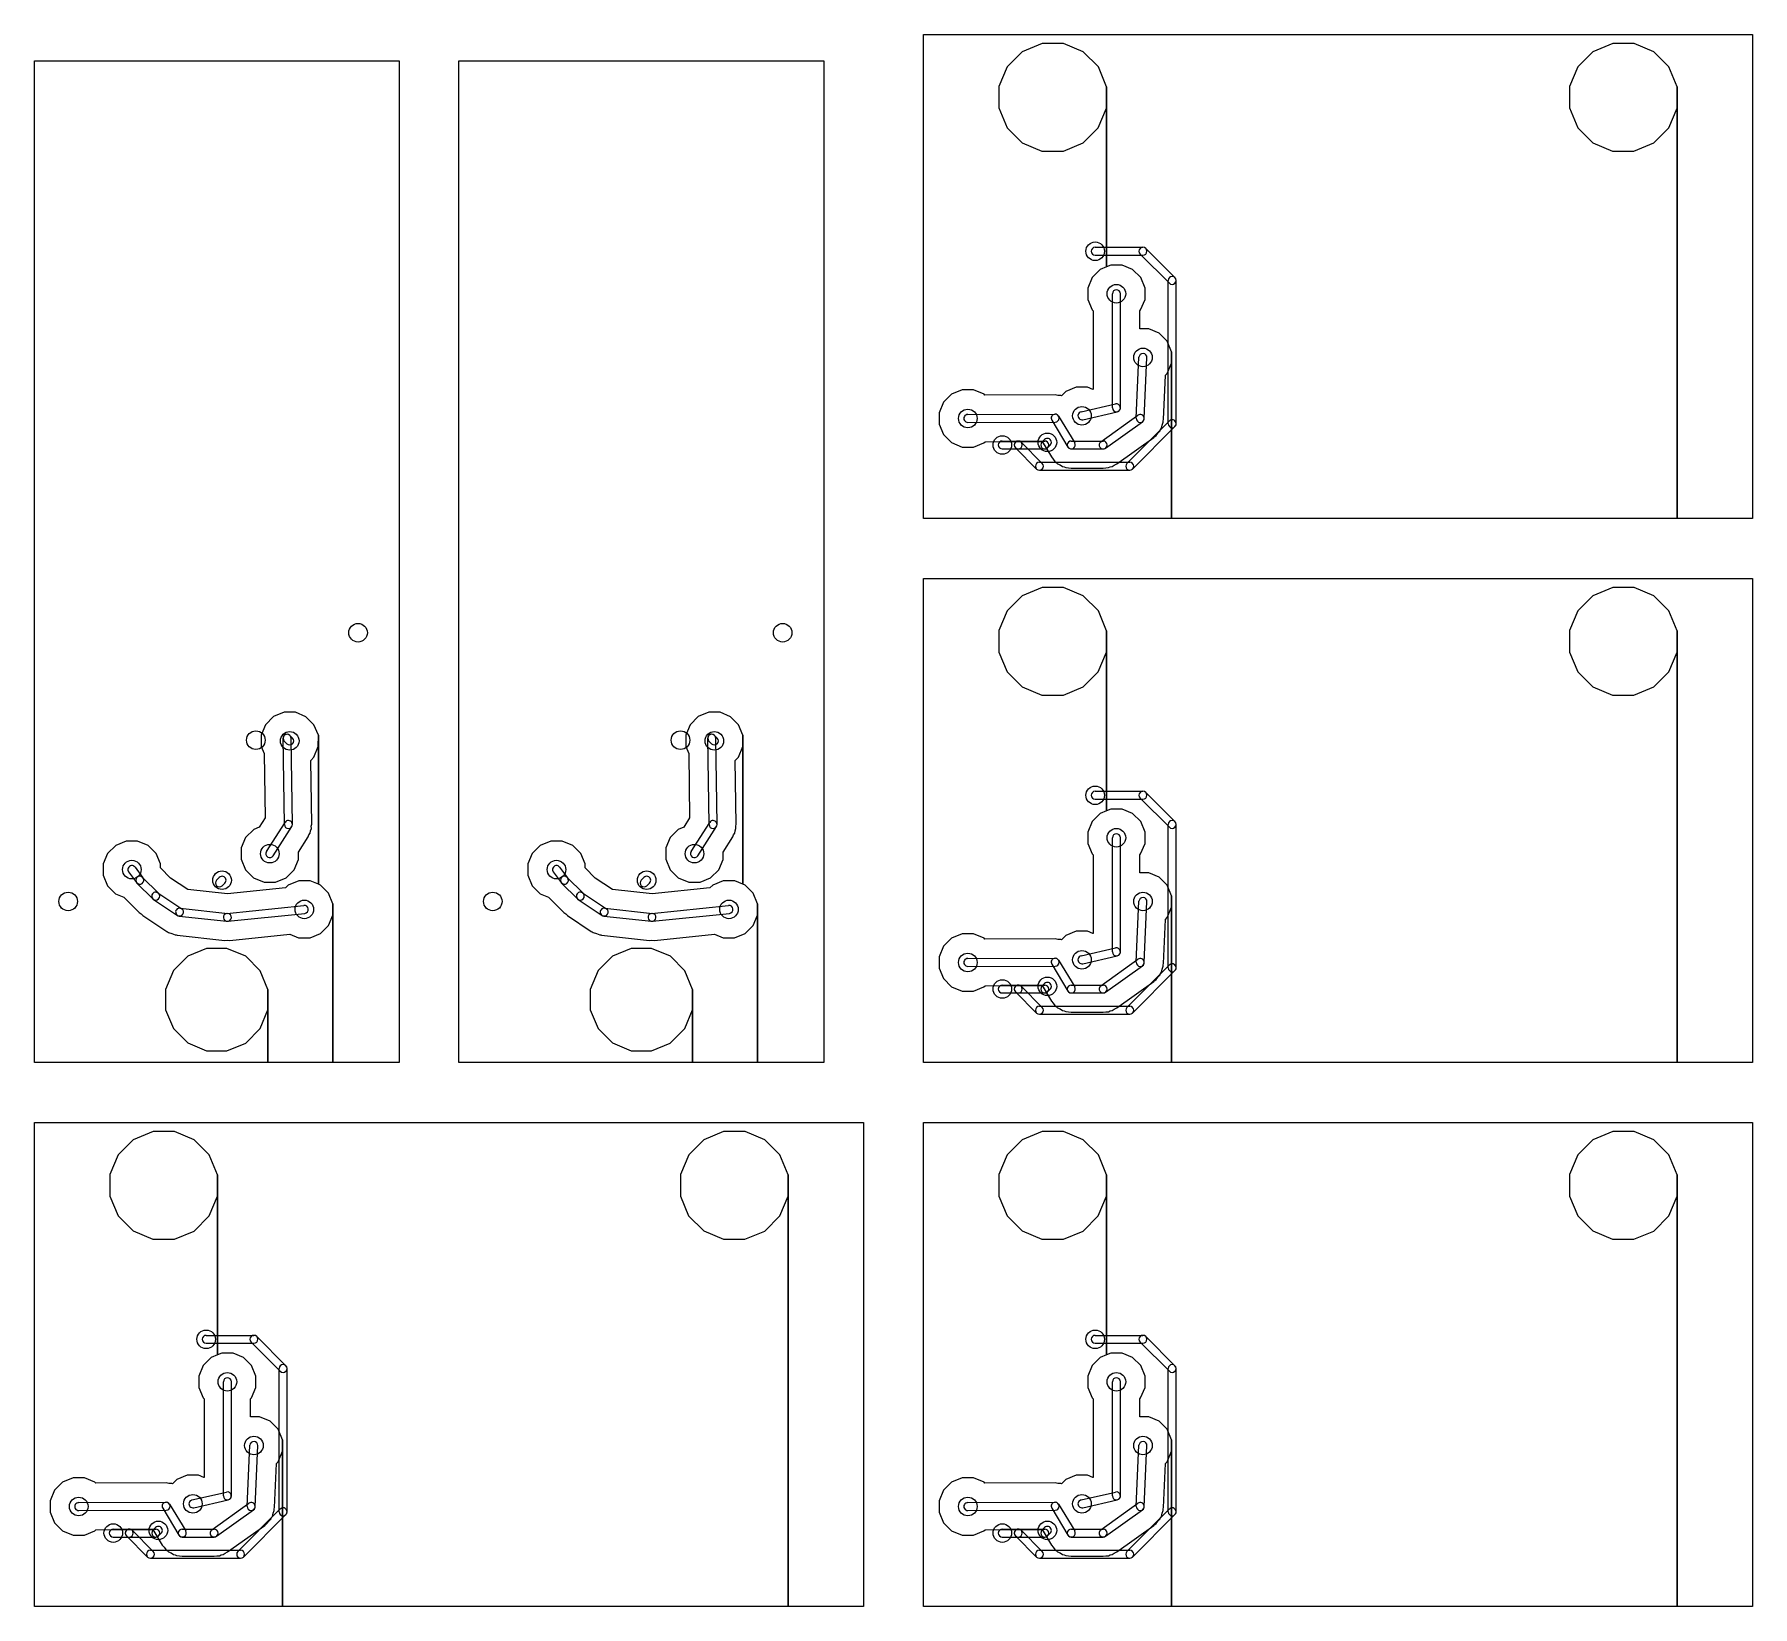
# Model space of a CAD drawing. Extents: x 57.1 to 121.9, y -93.4 to -34.1.
import ezdxf

# ---------------------------------------------------------------- set-up
doc = ezdxf.new("R2010")
doc.units = 0
doc.header["$MEASUREMENT"] = 0
doc.layers.add('BLACK', color=7, linetype='CONTINUOUS')

msp = doc.modelspace()

# ---------------------------------------------------------------- linework, layer by layer
at = {"layer": 'Black'}
for p, q in [((90.627, -52.373), (90.627, -34.127)), ((90.627, -34.127), (121.873, -34.127)), ((90.627, -52.373), (90.627, -34.127)), ((90.627, -34.127), (121.873, -34.127)), ((121.873, -34.127), (121.873, -52.373)), ((121.873, -34.127), (121.873, -52.373)), ((94.3533, -34.7806), (93.7826, -35.3503)), ((94.3533, -34.7806), (93.7826, -35.3503)), ((95.0986, -34.4726), (94.3533, -34.7806)), ((95.0986, -34.4726), (94.3533, -34.7806)), ((95.905, -34.4734), (95.0986, -34.4726)), ((95.905, -34.4734), (95.0986, -34.4726)), ((96.6497, -34.7826), (95.905, -34.4734)), ((96.6497, -34.7826), (95.905, -34.4734)), ((97.2194, -35.3533), (96.6497, -34.7826)), ((97.2194, -35.3533), (96.6497, -34.7826)), ((115.853, -34.7806), (115.283, -35.3503)), ((115.853, -34.7806), (115.283, -35.3503)), ((116.599, -34.4726), (115.853, -34.7806)), ((116.599, -34.4726), (115.853, -34.7806)), ((117.405, -34.4734), (116.599, -34.4726)), ((117.405, -34.4734), (116.599, -34.4726)), ((118.15, -34.7826), (117.405, -34.4734)), ((118.15, -34.7826), (117.405, -34.4734)), ((118.719, -35.3533), (118.15, -34.7826)), ((118.719, -35.3533), (118.15, -34.7826)), ((57.127, -72.873), (57.127, -35.127)), ((57.127, -35.127), (70.873, -35.127)), ((57.127, -72.873), (57.127, -35.127)), ((57.127, -35.127), (70.873, -35.127)), ((70.873, -35.127), (70.873, -72.873)), ((70.873, -35.127), (70.873, -72.873)), ((73.127, -72.873), (73.127, -35.127)), ((73.127, -35.127), (86.873, -35.127)), ((73.127, -72.873), (73.127, -35.127)), ((73.127, -35.127), (86.873, -35.127)), ((86.873, -35.127), (86.873, -72.873)), ((86.873, -35.127), (86.873, -72.873)), ((93.7826, -35.3503), (93.4734, -36.095)), ((93.7826, -35.3503), (93.4734, -36.095)), ((97.5274, -36.0986), (97.2194, -35.3533)), ((97.5274, -36.0986), (97.2194, -35.3533)), ((115.283, -35.3503), (114.973, -36.095)), ((115.283, -35.3503), (114.973, -36.095)), ((119.027, -36.0986), (118.719, -35.3533)), ((119.027, -36.0986), (118.719, -35.3533)), ((93.4734, -36.095), (93.4726, -36.9014)), ((93.4734, -36.095), (93.4726, -36.9014)), ((97.5266, -36.905), (97.5274, -36.0986)), ((97.5266, -36.905), (97.5274, -36.0986)), ((97.5274, -42.8887), (97.5274, -36.0986)), ((97.5274, -36.0986), (97.5274, -42.8887)), ((97.5274, -42.8887), (97.5274, -36.0986)), ((97.5274, -36.0986), (97.5274, -42.8887)), ((114.973, -36.095), (114.973, -36.9014)), ((114.973, -36.095), (114.973, -36.9014)), ((119.027, -52.373), (119.027, -36.0986)), ((119.027, -36.905), (119.027, -36.0986)), ((119.027, -36.0986), (119.027, -52.373)), ((119.027, -52.373), (119.027, -36.0986)), ((119.027, -36.905), (119.027, -36.0986)), ((119.027, -36.0986), (119.027, -52.373)), ((93.4726, -36.9014), (93.7806, -37.6467)), ((93.4726, -36.9014), (93.7806, -37.6467)), ((97.2174, -37.6497), (97.5266, -36.905)), ((97.2174, -37.6497), (97.5266, -36.905)), ((114.973, -36.9014), (115.281, -37.6467)), ((114.973, -36.9014), (115.281, -37.6467)), ((118.717, -37.6497), (119.027, -36.905)), ((118.717, -37.6497), (119.027, -36.905)), ((93.7806, -37.6467), (94.3503, -38.2174)), ((93.7806, -37.6467), (94.3503, -38.2174)), ((96.6467, -38.2194), (97.2174, -37.6497)), ((96.6467, -38.2194), (97.2174, -37.6497)), ((115.281, -37.6467), (115.85, -38.2174)), ((115.281, -37.6467), (115.85, -38.2174)), ((118.147, -38.2194), (118.717, -37.6497)), ((118.147, -38.2194), (118.717, -37.6497)), ((94.3503, -38.2174), (95.095, -38.5266)), ((94.3503, -38.2174), (95.095, -38.5266)), ((95.095, -38.5266), (95.9014, -38.5274)), ((95.095, -38.5266), (95.9014, -38.5274)), ((95.9014, -38.5274), (96.6467, -38.2194)), ((95.9014, -38.5274), (96.6467, -38.2194)), ((115.85, -38.2174), (116.595, -38.5266)), ((115.85, -38.2174), (116.595, -38.5266)), ((116.595, -38.5266), (117.401, -38.5274)), ((116.595, -38.5266), (117.401, -38.5274)), ((117.401, -38.5274), (118.147, -38.2194)), ((117.401, -38.5274), (118.147, -38.2194)), ((97.1, -42.15), (98.9, -42.15)), ((97.1, -42.45), (98.9, -42.45)), ((98.7939, -42.4061), (99.8939, -43.5061)), ((99.0061, -42.1939), (100.106, -43.2939)), ((96.9875, -43.2891), (96.8232, -43.6848)), ((96.9875, -43.2891), (96.8232, -43.6848)), ((97.2907, -42.9864), (96.9875, -43.2891)), ((97.2907, -42.9864), (96.9875, -43.2891)), ((97.5274, -42.8887), (97.2907, -42.9864)), ((97.5274, -42.8887), (97.2907, -42.9864)), ((97.6867, -42.8228), (97.5274, -42.8887)), ((97.6867, -42.8228), (97.5274, -42.8887)), ((98.1152, -42.8232), (97.6867, -42.8228)), ((98.1152, -42.8232), (97.6867, -42.8228)), ((98.5109, -42.9875), (98.1152, -42.8232)), ((98.5109, -42.9875), (98.1152, -42.8232)), ((98.8136, -43.2907), (98.5109, -42.9875)), ((98.8136, -43.2907), (98.5109, -42.9875)), ((98.9772, -43.6867), (98.8136, -43.2907)), ((98.9772, -43.6867), (98.8136, -43.2907)), ((96.8232, -43.6848), (96.8228, -44.1133)), ((96.8232, -43.6848), (96.8228, -44.1133)), ((97.75, -48.2), (97.75, -43.9)), ((98.05, -48.2), (98.05, -43.9)), ((98.9768, -44.1152), (98.9772, -43.6867)), ((98.9768, -44.1152), (98.9772, -43.6867)), ((99.85, -48.8), (99.85, -43.4)), ((100.15, -48.8), (100.15, -43.4)), ((96.8228, -44.1133), (96.9864, -44.5093)), ((96.8228, -44.1133), (96.9864, -44.5093)), ((96.9864, -44.5093), (97.023, -44.5459)), ((96.9864, -44.5093), (97.023, -44.5459)), ((97.023, -44.5459), (97.023, -47.5023)), ((97.023, -44.5459), (97.023, -47.5023)), ((98.777, -44.5463), (98.8125, -44.5109)), ((98.777, -44.5463), (98.8125, -44.5109)), ((98.777, -45.2229), (98.777, -44.5463)), ((98.777, -45.2229), (98.777, -44.5463)), ((98.8125, -44.5109), (98.9768, -44.1152)), ((98.8125, -44.5109), (98.9768, -44.1152)), ((99.1152, -45.2232), (98.777, -45.2229)), ((99.1152, -45.2232), (98.777, -45.2229)), ((99.5109, -45.3875), (99.1152, -45.2232)), ((99.5109, -45.3875), (99.1152, -45.2232)), ((99.8136, -45.6907), (99.5109, -45.3875)), ((99.8136, -45.6907), (99.5109, -45.3875)), ((99.9772, -46.0867), (99.8136, -45.6907)), ((99.9772, -46.0867), (99.8136, -45.6907)), ((98.6501, -48.5935), (98.7501, -46.2935)), ((98.9499, -48.6065), (99.0499, -46.3065)), ((99.8125, -46.9109), (99.9768, -46.5152)), ((99.8125, -46.9109), (99.9768, -46.5152)), ((99.9768, -46.5152), (99.9772, -46.0867)), ((99.9768, -46.5152), (99.9772, -46.0867)), ((99.9772, -52.373), (99.9772, -46.0867)), ((99.9772, -46.0867), (99.9772, -52.373)), ((99.9772, -52.373), (99.9772, -46.0867)), ((99.9772, -46.0867), (99.9772, -52.373)), ((99.6762, -48.6381), (99.7485, -46.9748)), ((99.6762, -48.6381), (99.7485, -46.9748)), ((99.7485, -46.9748), (99.8125, -46.9109)), ((99.7485, -46.9748), (99.8125, -46.9109)), ((91.6907, -47.6864), (91.3875, -47.9891)), ((91.6907, -47.6864), (91.3875, -47.9891)), ((92.0867, -47.5228), (91.6907, -47.6864)), ((92.0867, -47.5228), (91.6907, -47.6864)), ((92.5152, -47.5232), (92.0867, -47.5228)), ((92.5152, -47.5232), (92.0867, -47.5228)), ((92.9109, -47.6875), (92.5152, -47.5232)), ((92.9109, -47.6875), (92.5152, -47.5232)), ((92.9443, -47.721), (92.9109, -47.6875)), ((92.9443, -47.721), (92.9109, -47.6875)), ((95.5889, -47.7128), (92.9443, -47.721)), ((95.5889, -47.7128), (92.9443, -47.721)), ((95.6949, -47.7336), (95.5889, -47.7128)), ((95.6949, -47.7336), (95.5889, -47.7128)), ((95.8028, -47.7387), (95.6949, -47.7336)), ((95.8028, -47.7387), (95.6949, -47.7336)), ((95.8269, -47.75), (95.8028, -47.7387)), ((95.8269, -47.75), (95.8028, -47.7387)), ((95.9907, -47.5864), (95.8269, -47.75)), ((95.9907, -47.5864), (95.8269, -47.75)), ((96.3867, -47.4228), (95.9907, -47.5864)), ((96.3867, -47.4228), (95.9907, -47.5864)), ((96.8152, -47.4232), (96.3867, -47.4228)), ((96.8152, -47.4232), (96.3867, -47.4228)), ((97.0119, -47.5049), (96.8152, -47.4232)), ((97.0119, -47.5049), (96.8152, -47.4232)), ((97.023, -47.5023), (97.0119, -47.5049)), ((97.023, -47.5023), (97.0119, -47.5049)), ((91.2232, -48.3848), (91.2228, -48.8133)), ((91.2232, -48.3848), (91.2228, -48.8133)), ((91.3875, -47.9891), (91.2232, -48.3848)), ((91.3875, -47.9891), (91.2232, -48.3848)), ((92.2995, -48.45), (95.5911, -48.4398)), ((95.7201, -48.5124), (96.3285, -49.5226)), ((96.5663, -48.3538), (97.8663, -48.0538)), ((96.6337, -48.6462), (97.9337, -48.3462)), ((97.3128, -49.4779), (98.7128, -48.4779)), ((91.2228, -48.8133), (91.3864, -49.2093)), ((91.2228, -48.8133), (91.3864, -49.2093)), ((92.3005, -48.75), (95.592, -48.7398)), ((95.4631, -48.6672), (96.0715, -49.6774)), ((97.4872, -49.7221), (98.8872, -48.7221)), ((99.8939, -48.6939), (98.2939, -50.2939)), ((100.106, -48.9061), (98.5061, -50.5061)), ((99.3926, -49.2465), (99.4628, -49.1507)), ((99.3926, -49.2465), (99.4628, -49.1507)), ((99.4628, -49.1507), (99.544, -49.0643)), ((99.4628, -49.1507), (99.544, -49.0643)), ((99.544, -49.0643), (99.5631, -49.0139)), ((99.544, -49.0643), (99.5631, -49.0139)), ((99.5631, -49.0139), (99.5949, -48.9705)), ((99.5631, -49.0139), (99.5949, -48.9705)), ((99.5949, -48.9705), (99.6231, -48.8552)), ((99.5949, -48.9705), (99.6231, -48.8552)), ((99.6231, -48.8552), (99.6651, -48.7442)), ((99.6231, -48.8552), (99.6651, -48.7442)), ((99.6634, -48.6904), (99.6762, -48.6381)), ((99.6634, -48.6904), (99.6762, -48.6381)), ((99.6651, -48.7442), (99.6634, -48.6904)), ((99.6651, -48.7442), (99.6634, -48.6904)), ((91.3864, -49.2093), (91.6891, -49.5125)), ((91.3864, -49.2093), (91.6891, -49.5125)), ((91.6891, -49.5125), (92.0848, -49.6768)), ((91.6891, -49.5125), (92.0848, -49.6768)), ((92.0848, -49.6768), (92.5133, -49.6772)), ((92.0848, -49.6768), (92.5133, -49.6772)), ((92.5133, -49.6772), (92.9093, -49.5136)), ((92.5133, -49.6772), (92.9093, -49.5136)), ((92.9093, -49.5136), (92.9479, -49.475)), ((92.9093, -49.5136), (92.9479, -49.475)), ((92.9479, -49.475), (95.0969, -49.4684)), ((92.9479, -49.475), (95.0969, -49.4684)), ((93.6, -49.45), (94.2, -49.45)), ((93.6, -49.75), (94.2, -49.75)), ((94.8939, -50.5061), (94.0939, -49.7061)), ((94.2, -49.45), (95.2, -49.45)), ((94.2, -49.75), (95.2, -49.75)), ((95.1061, -50.2939), (94.3061, -49.4939)), ((95.1939, -49.3939), (95.0939, -49.4939)), ((95.0969, -49.4684), (95.4487, -50.0525)), ((95.0969, -49.4684), (95.4487, -50.0525)), ((95.4061, -49.6061), (95.3061, -49.7061)), ((96.2, -49.45), (97.4, -49.45)), ((96.2, -49.75), (97.4, -49.75)), ((97.9097, -50.3136), (99.3097, -49.3136)), ((97.9097, -50.3136), (99.3097, -49.3136)), ((99.3097, -49.3136), (99.3466, -49.2744)), ((99.3097, -49.3136), (99.3466, -49.2744)), ((99.3466, -49.2744), (99.3926, -49.2465)), ((99.3466, -49.2744), (99.3926, -49.2465)), ((95, -50.25), (98.4, -50.25)), ((95.4487, -50.0525), (95.5206, -50.1314)), ((95.4487, -50.0525), (95.5206, -50.1314)), ((95.5206, -50.1314), (95.5799, -50.2201)), ((95.5206, -50.1314), (95.5799, -50.2201)), ((95.5799, -50.2201), (95.6347, -50.2568)), ((95.5799, -50.2201), (95.6347, -50.2568)), ((95.6347, -50.2568), (95.6791, -50.3055)), ((95.6347, -50.2568), (95.6791, -50.3055)), ((95.6791, -50.3055), (95.7757, -50.351)), ((95.6791, -50.3055), (95.7757, -50.351)), ((95.7757, -50.351), (95.8644, -50.4102)), ((95.7757, -50.351), (95.8644, -50.4102)), ((95.8644, -50.4102), (95.9291, -50.4231)), ((95.8644, -50.4102), (95.9291, -50.4231)), ((95.9291, -50.4231), (95.9887, -50.4512)), ((95.9291, -50.4231), (95.9887, -50.4512)), ((95.9887, -50.4512), (96.0953, -50.4562)), ((95.9887, -50.4512), (96.0953, -50.4562)), ((96.0953, -50.4562), (96.2, -50.477)), ((96.0953, -50.4562), (96.2, -50.477)), ((96.2, -50.477), (97.4, -50.477)), ((96.2, -50.477), (97.4, -50.477)), ((97.4, -50.477), (97.498, -50.4575)), ((97.4, -50.477), (97.498, -50.4575)), ((97.498, -50.4575), (97.5978, -50.4544)), ((97.498, -50.4575), (97.5978, -50.4544)), ((97.5978, -50.4544), (97.6642, -50.4244)), ((97.5978, -50.4544), (97.6642, -50.4244)), ((97.6642, -50.4244), (97.7356, -50.4102)), ((97.6642, -50.4244), (97.7356, -50.4102)), ((97.7356, -50.4102), (97.8187, -50.3547)), ((97.7356, -50.4102), (97.8187, -50.3547)), ((97.8187, -50.3547), (97.9097, -50.3136)), ((97.8187, -50.3547), (97.9097, -50.3136)), ((95, -50.55), (98.4, -50.55)), ((99.9772, -52.373), (90.627, -52.373)), ((99.9772, -52.373), (90.627, -52.373)), ((119.027, -52.373), (99.9772, -52.373)), ((119.027, -52.373), (99.9772, -52.373)), ((121.873, -52.373), (119.027, -52.373)), ((121.873, -52.373), (119.027, -52.373)), ((90.627, -72.873), (90.627, -54.627)), ((90.627, -54.627), (121.873, -54.627)), ((90.627, -72.873), (90.627, -54.627)), ((90.627, -54.627), (121.873, -54.627)), ((95.0986, -54.9726), (94.3533, -55.2806)), ((95.0986, -54.9726), (94.3533, -55.2806)), ((95.905, -54.9734), (95.0986, -54.9726)), ((95.905, -54.9734), (95.0986, -54.9726)), ((96.6497, -55.2826), (95.905, -54.9734)), ((96.6497, -55.2826), (95.905, -54.9734)), ((116.599, -54.9726), (115.853, -55.2806)), ((116.599, -54.9726), (115.853, -55.2806)), ((117.405, -54.9734), (116.599, -54.9726)), ((117.405, -54.9734), (116.599, -54.9726)), ((118.15, -55.2826), (117.405, -54.9734)), ((118.15, -55.2826), (117.405, -54.9734)), ((121.873, -54.627), (121.873, -72.873)), ((121.873, -54.627), (121.873, -72.873)), ((94.3533, -55.2806), (93.7826, -55.8503)), ((94.3533, -55.2806), (93.7826, -55.8503)), ((97.2194, -55.8533), (96.6497, -55.2826)), ((97.2194, -55.8533), (96.6497, -55.2826)), ((115.853, -55.2806), (115.283, -55.8503)), ((115.853, -55.2806), (115.283, -55.8503)), ((118.719, -55.8533), (118.15, -55.2826)), ((118.719, -55.8533), (118.15, -55.2826)), ((93.7826, -55.8503), (93.4734, -56.595)), ((93.7826, -55.8503), (93.4734, -56.595)), ((97.5274, -56.5986), (97.2194, -55.8533)), ((97.5274, -56.5986), (97.2194, -55.8533)), ((115.283, -55.8503), (114.973, -56.595)), ((115.283, -55.8503), (114.973, -56.595)), ((119.027, -56.5986), (118.719, -55.8533)), ((119.027, -56.5986), (118.719, -55.8533)), ((93.4734, -56.595), (93.4726, -57.4014)), ((93.4734, -56.595), (93.4726, -57.4014)), ((97.5266, -57.405), (97.5274, -56.5986)), ((97.5266, -57.405), (97.5274, -56.5986)), ((97.5274, -63.3887), (97.5274, -56.5986)), ((97.5274, -56.5986), (97.5274, -63.3887)), ((97.5274, -63.3887), (97.5274, -56.5986)), ((97.5274, -56.5986), (97.5274, -63.3887)), ((114.973, -56.595), (114.973, -57.4014)), ((114.973, -56.595), (114.973, -57.4014)), ((119.027, -72.873), (119.027, -56.5986)), ((119.027, -57.405), (119.027, -56.5986)), ((119.027, -56.5986), (119.027, -72.873)), ((119.027, -72.873), (119.027, -56.5986)), ((119.027, -57.405), (119.027, -56.5986)), ((119.027, -56.5986), (119.027, -72.873)), ((93.4726, -57.4014), (93.7806, -58.1467)), ((93.4726, -57.4014), (93.7806, -58.1467)), ((97.2174, -58.1497), (97.5266, -57.405)), ((97.2174, -58.1497), (97.5266, -57.405)), ((114.973, -57.4014), (115.281, -58.1467)), ((114.973, -57.4014), (115.281, -58.1467)), ((118.717, -58.1497), (119.027, -57.405)), ((118.717, -58.1497), (119.027, -57.405)), ((93.7806, -58.1467), (94.3503, -58.7174)), ((93.7806, -58.1467), (94.3503, -58.7174)), ((96.6467, -58.7194), (97.2174, -58.1497)), ((96.6467, -58.7194), (97.2174, -58.1497)), ((115.281, -58.1467), (115.85, -58.7174)), ((115.281, -58.1467), (115.85, -58.7174)), ((118.147, -58.7194), (118.717, -58.1497)), ((118.147, -58.7194), (118.717, -58.1497)), ((94.3503, -58.7174), (95.095, -59.0266)), ((94.3503, -58.7174), (95.095, -59.0266)), ((95.9014, -59.0274), (96.6467, -58.7194)), ((95.9014, -59.0274), (96.6467, -58.7194)), ((115.85, -58.7174), (116.595, -59.0266)), ((115.85, -58.7174), (116.595, -59.0266)), ((117.401, -59.0274), (118.147, -58.7194)), ((117.401, -59.0274), (118.147, -58.7194)), ((95.095, -59.0266), (95.9014, -59.0274)), ((95.095, -59.0266), (95.9014, -59.0274)), ((116.595, -59.0266), (117.401, -59.0274)), ((116.595, -59.0266), (117.401, -59.0274)), ((65.8375, -60.1391), (65.6732, -60.5348)), ((65.8375, -60.1391), (65.6732, -60.5348)), ((66.1407, -59.8364), (65.8375, -60.1391)), ((66.1407, -59.8364), (65.8375, -60.1391)), ((66.5367, -59.6728), (66.1407, -59.8364)), ((66.5367, -59.6728), (66.1407, -59.8364)), ((66.9652, -59.6732), (66.5367, -59.6728)), ((66.9652, -59.6732), (66.5367, -59.6728)), ((67.3609, -59.8375), (66.9652, -59.6732)), ((67.3609, -59.8375), (66.9652, -59.6732)), ((67.6636, -60.1407), (67.3609, -59.8375)), ((67.6636, -60.1407), (67.3609, -59.8375)), ((67.8272, -60.5367), (67.6636, -60.1407)), ((67.8272, -60.5367), (67.6636, -60.1407)), ((81.8375, -60.1391), (81.6732, -60.5348)), ((81.8375, -60.1391), (81.6732, -60.5348)), ((82.1407, -59.8364), (81.8375, -60.1391)), ((82.1407, -59.8364), (81.8375, -60.1391)), ((82.5367, -59.6728), (82.1407, -59.8364)), ((82.5367, -59.6728), (82.1407, -59.8364)), ((82.9652, -59.6732), (82.5367, -59.6728)), ((82.9652, -59.6732), (82.5367, -59.6728)), ((83.3609, -59.8375), (82.9652, -59.6732)), ((83.3609, -59.8375), (82.9652, -59.6732)), ((83.6636, -60.1407), (83.3609, -59.8375)), ((83.6636, -60.1407), (83.3609, -59.8375)), ((83.8272, -60.5367), (83.6636, -60.1407)), ((83.8272, -60.5367), (83.6636, -60.1407)), ((65.6732, -60.5348), (65.6728, -60.9633)), ((65.6732, -60.5348), (65.6728, -60.9633)), ((66.55, -63.9023), (66.5, -60.6523)), ((66.5439, -60.7561), (66.6439, -60.8561)), ((66.7561, -60.5439), (66.8561, -60.6439)), ((66.85, -63.8977), (66.8, -60.6477)), ((67.8268, -60.9652), (67.8272, -60.5367)), ((67.8268, -60.9652), (67.8272, -60.5367)), ((67.8272, -66.1527), (67.8272, -60.5367)), ((67.8272, -60.5367), (67.8272, -66.1527)), ((67.8272, -66.1527), (67.8272, -60.5367)), ((67.8272, -60.5367), (67.8272, -66.1527)), ((81.6732, -60.5348), (81.6728, -60.9633)), ((81.6732, -60.5348), (81.6728, -60.9633)), ((82.55, -63.9023), (82.5, -60.6523)), ((82.5439, -60.7561), (82.6439, -60.8561)), ((82.7561, -60.5439), (82.8561, -60.6439)), ((82.85, -63.8977), (82.8, -60.6477)), ((83.8268, -60.9652), (83.8272, -60.5367)), ((83.8268, -60.9652), (83.8272, -60.5367)), ((83.8272, -66.1527), (83.8272, -60.5367)), ((83.8272, -60.5367), (83.8272, -66.1527)), ((83.8272, -66.1527), (83.8272, -60.5367)), ((83.8272, -60.5367), (83.8272, -66.1527)), ((65.6728, -60.9633), (65.7818, -61.227)), ((65.6728, -60.9633), (65.7818, -61.227)), ((65.7818, -61.227), (65.8191, -63.6508)), ((65.7818, -61.227), (65.8191, -63.6508)), ((67.5399, -61.4832), (67.6625, -61.3609)), ((67.5399, -61.4832), (67.6625, -61.3609)), ((67.5769, -63.8865), (67.5399, -61.4832)), ((67.5769, -63.8865), (67.5399, -61.4832)), ((67.6625, -61.3609), (67.8268, -60.9652)), ((67.6625, -61.3609), (67.8268, -60.9652)), ((81.6728, -60.9633), (81.7818, -61.227)), ((81.6728, -60.9633), (81.7818, -61.227)), ((81.7818, -61.227), (81.8191, -63.6508)), ((81.7818, -61.227), (81.8191, -63.6508)), ((83.5399, -61.4832), (83.6625, -61.3609)), ((83.5399, -61.4832), (83.6625, -61.3609)), ((83.5769, -63.8865), (83.5399, -61.4832)), ((83.5769, -63.8865), (83.5399, -61.4832)), ((83.6625, -61.3609), (83.8268, -60.9652)), ((83.6625, -61.3609), (83.8268, -60.9652)), ((97.1, -62.65), (98.9, -62.65)), ((99.0061, -62.6939), (100.106, -63.7939)), ((97.1, -62.95), (98.9, -62.95)), ((97.5274, -63.3887), (97.2907, -63.4864)), ((97.5274, -63.3887), (97.2907, -63.4864)), ((97.6867, -63.3228), (97.5274, -63.3887)), ((97.6867, -63.3228), (97.5274, -63.3887)), ((98.1152, -63.3232), (97.6867, -63.3228)), ((98.1152, -63.3232), (97.6867, -63.3228)), ((98.5109, -63.4875), (98.1152, -63.3232)), ((98.5109, -63.4875), (98.1152, -63.3232)), ((98.7939, -62.9061), (99.8939, -64.0061)), ((65.3907, -64.0864), (65.0875, -64.3891)), ((65.3907, -64.0864), (65.0875, -64.3891)), ((65.5958, -64.0017), (65.3907, -64.0864)), ((65.5958, -64.0017), (65.3907, -64.0864)), ((65.8191, -63.6508), (65.5958, -64.0017)), ((65.8191, -63.6508), (65.5958, -64.0017)), ((65.8735, -64.9195), (66.5735, -63.8195)), ((66.1265, -65.0805), (66.8265, -63.9805)), ((67.5314, -64.1352), (67.5638, -64.0519)), ((67.5314, -64.1352), (67.5638, -64.0519)), ((67.5619, -63.9685), (67.5769, -63.8865)), ((67.5619, -63.9685), (67.5769, -63.8865)), ((67.5638, -64.0519), (67.5619, -63.9685)), ((67.5638, -64.0519), (67.5619, -63.9685)), ((81.3907, -64.0864), (81.0875, -64.3891)), ((81.3907, -64.0864), (81.0875, -64.3891)), ((81.5958, -64.0017), (81.3907, -64.0864)), ((81.5958, -64.0017), (81.3907, -64.0864)), ((81.8191, -63.6508), (81.5958, -64.0017)), ((81.8191, -63.6508), (81.5958, -64.0017)), ((81.8735, -64.9195), (82.5735, -63.8195)), ((82.1265, -65.0805), (82.8265, -63.9805)), ((83.5314, -64.1352), (83.5638, -64.0519)), ((83.5314, -64.1352), (83.5638, -64.0519)), ((83.5619, -63.9685), (83.5769, -63.8865)), ((83.5619, -63.9685), (83.5769, -63.8865)), ((83.5638, -64.0519), (83.5619, -63.9685)), ((83.5638, -64.0519), (83.5619, -63.9685)), ((96.9875, -63.7891), (96.8232, -64.1848)), ((96.9875, -63.7891), (96.8232, -64.1848)), ((97.2907, -63.4864), (96.9875, -63.7891)), ((97.2907, -63.4864), (96.9875, -63.7891)), ((98.8136, -63.7907), (98.5109, -63.4875)), ((98.8136, -63.7907), (98.5109, -63.4875)), ((98.9772, -64.1867), (98.8136, -63.7907)), ((98.9772, -64.1867), (98.8136, -63.7907)), ((99.85, -69.3), (99.85, -63.9)), ((100.15, -69.3), (100.15, -63.9)), ((60.1907, -64.6864), (59.8875, -64.9891)), ((60.1907, -64.6864), (59.8875, -64.9891)), ((60.5867, -64.5228), (60.1907, -64.6864)), ((60.5867, -64.5228), (60.1907, -64.6864)), ((61.0152, -64.5232), (60.5867, -64.5228)), ((61.0152, -64.5232), (60.5867, -64.5228)), ((61.4109, -64.6875), (61.0152, -64.5232)), ((61.4109, -64.6875), (61.0152, -64.5232)), ((61.7136, -64.9907), (61.4109, -64.6875)), ((61.7136, -64.9907), (61.4109, -64.6875)), ((65.0875, -64.3891), (64.9232, -64.7848)), ((65.0875, -64.3891), (64.9232, -64.7848)), ((67.0771, -64.941), (67.4399, -64.3708)), ((67.0771, -64.941), (67.4399, -64.3708)), ((67.4399, -64.3708), (67.4701, -64.2931)), ((67.4399, -64.3708), (67.4701, -64.2931)), ((67.4701, -64.2931), (67.5153, -64.2231)), ((67.4701, -64.2931), (67.5153, -64.2231)), ((67.5153, -64.2231), (67.5314, -64.1352)), ((67.5153, -64.2231), (67.5314, -64.1352)), ((76.1907, -64.6864), (75.8875, -64.9891)), ((76.1907, -64.6864), (75.8875, -64.9891)), ((76.5867, -64.5228), (76.1907, -64.6864)), ((76.5867, -64.5228), (76.1907, -64.6864)), ((77.0152, -64.5232), (76.5867, -64.5228)), ((77.0152, -64.5232), (76.5867, -64.5228)), ((77.4109, -64.6875), (77.0152, -64.5232)), ((77.4109, -64.6875), (77.0152, -64.5232)), ((77.7136, -64.9907), (77.4109, -64.6875)), ((77.7136, -64.9907), (77.4109, -64.6875)), ((81.0875, -64.3891), (80.9232, -64.7848)), ((81.0875, -64.3891), (80.9232, -64.7848)), ((83.0771, -64.941), (83.4399, -64.3708)), ((83.0771, -64.941), (83.4399, -64.3708)), ((83.4399, -64.3708), (83.4701, -64.2931)), ((83.4399, -64.3708), (83.4701, -64.2931)), ((83.4701, -64.2931), (83.5153, -64.2231)), ((83.4701, -64.2931), (83.5153, -64.2231)), ((83.5153, -64.2231), (83.5314, -64.1352)), ((83.5153, -64.2231), (83.5314, -64.1352)), ((96.8232, -64.1848), (96.8228, -64.6133)), ((96.8232, -64.1848), (96.8228, -64.6133)), ((96.8228, -64.6133), (96.9864, -65.0093)), ((96.8228, -64.6133), (96.9864, -65.0093)), ((97.75, -68.7), (97.75, -64.4)), ((98.05, -68.7), (98.05, -64.4)), ((98.8125, -65.0109), (98.9768, -64.6152)), ((98.8125, -65.0109), (98.9768, -64.6152)), ((98.9768, -64.6152), (98.9772, -64.1867)), ((98.9768, -64.6152), (98.9772, -64.1867)), ((59.7232, -65.3848), (59.7228, -65.8133)), ((59.7232, -65.3848), (59.7228, -65.8133)), ((59.8875, -64.9891), (59.7232, -65.3848)), ((59.8875, -64.9891), (59.7232, -65.3848)), ((61.8772, -65.3867), (61.7136, -64.9907)), ((61.8772, -65.3867), (61.7136, -64.9907)), ((61.8771, -65.5368), (61.8772, -65.3867)), ((61.8771, -65.5368), (61.8772, -65.3867)), ((64.9232, -64.7848), (64.9228, -65.2133)), ((64.9232, -64.7848), (64.9228, -65.2133)), ((64.9228, -65.2133), (65.0864, -65.6093)), ((64.9228, -65.2133), (65.0864, -65.6093)), ((66.9125, -65.6109), (67.0768, -65.2152)), ((66.9125, -65.6109), (67.0768, -65.2152)), ((67.0768, -65.2152), (67.0771, -64.941)), ((67.0768, -65.2152), (67.0771, -64.941)), ((75.7232, -65.3848), (75.7228, -65.8133)), ((75.7232, -65.3848), (75.7228, -65.8133)), ((75.8875, -64.9891), (75.7232, -65.3848)), ((75.8875, -64.9891), (75.7232, -65.3848)), ((77.8772, -65.3867), (77.7136, -64.9907)), ((77.8772, -65.3867), (77.7136, -64.9907)), ((77.8771, -65.5368), (77.8772, -65.3867)), ((77.8771, -65.5368), (77.8772, -65.3867)), ((80.9232, -64.7848), (80.9228, -65.2133)), ((80.9232, -64.7848), (80.9228, -65.2133)), ((80.9228, -65.2133), (81.0864, -65.6093)), ((80.9228, -65.2133), (81.0864, -65.6093)), ((82.9125, -65.6109), (83.0768, -65.2152)), ((82.9125, -65.6109), (83.0768, -65.2152)), ((83.0768, -65.2152), (83.0771, -64.941)), ((83.0768, -65.2152), (83.0771, -64.941)), ((96.9864, -65.0093), (97.023, -65.0459)), ((96.9864, -65.0093), (97.023, -65.0459)), ((97.023, -65.0459), (97.023, -68.0023)), ((97.023, -65.0459), (97.023, -68.0023)), ((98.777, -65.0463), (98.8125, -65.0109)), ((98.777, -65.0463), (98.8125, -65.0109)), ((98.777, -65.7229), (98.777, -65.0463)), ((98.777, -65.7229), (98.777, -65.0463)), ((59.7228, -65.8133), (59.8864, -66.2093)), ((59.7228, -65.8133), (59.8864, -66.2093)), ((60.68, -65.69), (60.98, -66.09)), ((60.92, -65.51), (61.22, -65.91)), ((61.2061, -65.8939), (61.8061, -66.4939)), ((62.2587, -65.9185), (61.8771, -65.5368)), ((62.2587, -65.9185), (61.8771, -65.5368)), ((62.9089, -66.3519), (62.2587, -65.9185)), ((62.9089, -66.3519), (62.2587, -65.9185)), ((64.0939, -65.8939), (63.9939, -65.9939)), ((65.0864, -65.6093), (65.3891, -65.9125)), ((65.0864, -65.6093), (65.3891, -65.9125)), ((65.3891, -65.9125), (65.7848, -66.0768)), ((65.3891, -65.9125), (65.7848, -66.0768)), ((66.2133, -66.0772), (66.6093, -65.9136)), ((66.2133, -66.0772), (66.6093, -65.9136)), ((66.6093, -65.9136), (66.9125, -65.6109)), ((66.6093, -65.9136), (66.9125, -65.6109)), ((67.0867, -66.0228), (66.6907, -66.1864)), ((67.0867, -66.0228), (66.6907, -66.1864)), ((67.5152, -66.0232), (67.0867, -66.0228)), ((67.5152, -66.0232), (67.0867, -66.0228)), ((67.8272, -66.1527), (67.5152, -66.0232)), ((67.8272, -66.1527), (67.5152, -66.0232)), ((75.7228, -65.8133), (75.8864, -66.2093)), ((75.7228, -65.8133), (75.8864, -66.2093)), ((76.68, -65.69), (76.98, -66.09)), ((76.92, -65.51), (77.22, -65.91)), ((77.2061, -65.8939), (77.8061, -66.4939)), ((78.2587, -65.9185), (77.8771, -65.5368)), ((78.2587, -65.9185), (77.8771, -65.5368)), ((78.9089, -66.3519), (78.2587, -65.9185)), ((78.9089, -66.3519), (78.2587, -65.9185)), ((80.0939, -65.8939), (79.9939, -65.9939)), ((81.0864, -65.6093), (81.3891, -65.9125)), ((81.0864, -65.6093), (81.3891, -65.9125)), ((81.3891, -65.9125), (81.7848, -66.0768)), ((81.3891, -65.9125), (81.7848, -66.0768)), ((82.2133, -66.0772), (82.6093, -65.9136)), ((82.2133, -66.0772), (82.6093, -65.9136)), ((82.6093, -65.9136), (82.9125, -65.6109)), ((82.6093, -65.9136), (82.9125, -65.6109)), ((83.0867, -66.0228), (82.6907, -66.1864)), ((83.0867, -66.0228), (82.6907, -66.1864)), ((83.5152, -66.0232), (83.0867, -66.0228)), ((83.5152, -66.0232), (83.0867, -66.0228)), ((83.8272, -66.1527), (83.5152, -66.0232)), ((83.8272, -66.1527), (83.5152, -66.0232)), ((99.1152, -65.7232), (98.777, -65.7229)), ((99.1152, -65.7232), (98.777, -65.7229)), ((99.5109, -65.8875), (99.1152, -65.7232)), ((99.5109, -65.8875), (99.1152, -65.7232)), ((99.8136, -66.1907), (99.5109, -65.8875)), ((99.8136, -66.1907), (99.5109, -65.8875)), ((59.8864, -66.2093), (60.1891, -66.5125)), ((59.8864, -66.2093), (60.1891, -66.5125)), ((60.1891, -66.5125), (60.5023, -66.6425)), ((60.1891, -66.5125), (60.5023, -66.6425)), ((60.5023, -66.6425), (61.0799, -67.2201)), ((60.5023, -66.6425), (61.0799, -67.2201)), ((60.9939, -66.1061), (61.5939, -66.7061)), ((61.7832, -66.4752), (62.6832, -67.0752)), ((64.4033, -66.518), (62.9089, -66.3519)), ((64.4033, -66.518), (62.9089, -66.3519)), ((64.3061, -66.1061), (64.2061, -66.2061)), ((66.5846, -66.2923), (64.4033, -66.518)), ((66.5846, -66.2923), (64.4033, -66.518)), ((65.7848, -66.0768), (66.2133, -66.0772)), ((65.7848, -66.0768), (66.2133, -66.0772)), ((66.6907, -66.1864), (66.5846, -66.2923)), ((66.6907, -66.1864), (66.5846, -66.2923)), ((67.9109, -66.1875), (67.8272, -66.1527)), ((67.9109, -66.1875), (67.8272, -66.1527)), ((68.2136, -66.4907), (67.9109, -66.1875)), ((68.2136, -66.4907), (67.9109, -66.1875)), ((68.3772, -66.8867), (68.2136, -66.4907)), ((68.3772, -66.8867), (68.2136, -66.4907)), ((75.8864, -66.2093), (76.1891, -66.5125)), ((75.8864, -66.2093), (76.1891, -66.5125)), ((76.1891, -66.5125), (76.5023, -66.6425)), ((76.1891, -66.5125), (76.5023, -66.6425)), ((76.5023, -66.6425), (77.0799, -67.2201)), ((76.5023, -66.6425), (77.0799, -67.2201)), ((76.9939, -66.1061), (77.5939, -66.7061)), ((77.7832, -66.4752), (78.6832, -67.0752)), ((80.4033, -66.518), (78.9089, -66.3519)), ((80.4033, -66.518), (78.9089, -66.3519)), ((80.3061, -66.1061), (80.2061, -66.2061)), ((82.5846, -66.2923), (80.4033, -66.518)), ((82.5846, -66.2923), (80.4033, -66.518)), ((81.7848, -66.0768), (82.2133, -66.0772)), ((81.7848, -66.0768), (82.2133, -66.0772)), ((82.6907, -66.1864), (82.5846, -66.2923)), ((82.6907, -66.1864), (82.5846, -66.2923)), ((83.9109, -66.1875), (83.8272, -66.1527)), ((83.9109, -66.1875), (83.8272, -66.1527)), ((84.2136, -66.4907), (83.9109, -66.1875)), ((84.2136, -66.4907), (83.9109, -66.1875)), ((84.3772, -66.8867), (84.2136, -66.4907)), ((84.3772, -66.8867), (84.2136, -66.4907)), ((99.9772, -66.5867), (99.8136, -66.1907)), ((99.9772, -66.5867), (99.8136, -66.1907)), ((99.9768, -67.0152), (99.9772, -66.5867)), ((99.9768, -67.0152), (99.9772, -66.5867)), ((99.9772, -72.873), (99.9772, -66.5867)), ((99.9772, -66.5867), (99.9772, -72.873)), ((99.9772, -72.873), (99.9772, -66.5867)), ((99.9772, -66.5867), (99.9772, -72.873)), ((61.0799, -67.2201), (61.1521, -67.2684)), ((61.0799, -67.2201), (61.1521, -67.2684)), ((61.1521, -67.2684), (61.2135, -67.3297)), ((61.1521, -67.2684), (61.2135, -67.3297)), ((61.2135, -67.3297), (62.1135, -67.9297)), ((61.2135, -67.3297), (62.1135, -67.9297)), ((61.6168, -66.7248), (62.5168, -67.3248)), ((62.6166, -67.0509), (64.4166, -67.2509)), ((64.3846, -67.2508), (67.2846, -66.9508)), ((64.4154, -67.5492), (67.3154, -67.2492)), ((68.2125, -67.7109), (68.3768, -67.3152)), ((68.2125, -67.7109), (68.3768, -67.3152)), ((68.3768, -67.3152), (68.3772, -66.8867)), ((68.3768, -67.3152), (68.3772, -66.8867)), ((68.3772, -72.873), (68.3772, -66.8867)), ((68.3772, -66.8867), (68.3772, -72.873)), ((68.3772, -72.873), (68.3772, -66.8867)), ((68.3772, -66.8867), (68.3772, -72.873)), ((77.0799, -67.2201), (77.1521, -67.2684)), ((77.0799, -67.2201), (77.1521, -67.2684)), ((77.1521, -67.2684), (77.2135, -67.3297)), ((77.1521, -67.2684), (77.2135, -67.3297)), ((77.2135, -67.3297), (78.1135, -67.9297)), ((77.2135, -67.3297), (78.1135, -67.9297)), ((77.6168, -66.7248), (78.5168, -67.3248)), ((78.6166, -67.0509), (80.4166, -67.2509)), ((80.3846, -67.2508), (83.2846, -66.9508)), ((80.4154, -67.5492), (83.3154, -67.2492)), ((84.2125, -67.7109), (84.3768, -67.3152)), ((84.2125, -67.7109), (84.3768, -67.3152)), ((84.3768, -67.3152), (84.3772, -66.8867)), ((84.3768, -67.3152), (84.3772, -66.8867)), ((84.3772, -72.873), (84.3772, -66.8867)), ((84.3772, -66.8867), (84.3772, -72.873)), ((84.3772, -72.873), (84.3772, -66.8867)), ((84.3772, -66.8867), (84.3772, -72.873)), ((98.6501, -69.0935), (98.7501, -66.7935)), ((98.9499, -69.1065), (99.0499, -66.8065)), ((99.8125, -67.4109), (99.9768, -67.0152)), ((99.8125, -67.4109), (99.9768, -67.0152)), ((62.1135, -67.9297), (62.1482, -67.944)), ((62.1135, -67.9297), (62.1482, -67.944)), ((62.1482, -67.944), (62.177, -67.9682)), ((62.1482, -67.944), (62.177, -67.9682)), ((62.177, -67.9682), (62.3053, -68.0089)), ((62.177, -67.9682), (62.3053, -68.0089)), ((62.5834, -67.3491), (64.3834, -67.5491)), ((67.9093, -68.0136), (68.2125, -67.7109)), ((67.9093, -68.0136), (68.2125, -67.7109)), ((78.1135, -67.9297), (78.1482, -67.944)), ((78.1135, -67.9297), (78.1482, -67.944)), ((78.1482, -67.944), (78.177, -67.9682)), ((78.1482, -67.944), (78.177, -67.9682)), ((78.177, -67.9682), (78.3053, -68.0089)), ((78.177, -67.9682), (78.3053, -68.0089)), ((78.5834, -67.3491), (80.3834, -67.5491)), ((83.9093, -68.0136), (84.2125, -67.7109)), ((83.9093, -68.0136), (84.2125, -67.7109)), ((96.3867, -67.9228), (95.9907, -68.0864)), ((96.3867, -67.9228), (95.9907, -68.0864)), ((96.8152, -67.9232), (96.3867, -67.9228)), ((96.8152, -67.9232), (96.3867, -67.9228)), ((97.0119, -68.0049), (96.8152, -67.9232)), ((97.0119, -68.0049), (96.8152, -67.9232)), ((99.6762, -69.1381), (99.7485, -67.4748)), ((99.6762, -69.1381), (99.7485, -67.4748)), ((99.7485, -67.4748), (99.8125, -67.4109)), ((99.7485, -67.4748), (99.8125, -67.4109)), ((62.3053, -68.0089), (62.4298, -68.0603)), ((62.3053, -68.0089), (62.4298, -68.0603)), ((62.4298, -68.0603), (62.4674, -68.0603)), ((62.4298, -68.0603), (62.4674, -68.0603)), ((62.4674, -68.0603), (62.5032, -68.0716)), ((62.4674, -68.0603), (62.5032, -68.0716)), ((62.5032, -68.0716), (64.3032, -68.2716)), ((62.5032, -68.0716), (64.3032, -68.2716)), ((63.6184, -68.5727), (62.9099, -68.8654)), ((63.6184, -68.5727), (62.9099, -68.8654)), ((64.385, -68.5733), (63.6184, -68.5727)), ((64.385, -68.5733), (63.6184, -68.5727)), ((64.3032, -68.2716), (64.3967, -68.2636)), ((64.3032, -68.2716), (64.3967, -68.2636)), ((65.093, -68.8673), (64.385, -68.5733)), ((65.093, -68.8673), (64.385, -68.5733)), ((64.3967, -68.2636), (64.4902, -68.2723)), ((64.3967, -68.2636), (64.4902, -68.2723)), ((64.4902, -68.2723), (66.7515, -68.0384)), ((64.4902, -68.2723), (66.7515, -68.0384)), ((66.7515, -68.0384), (67.0848, -68.1768)), ((66.7515, -68.0384), (67.0848, -68.1768)), ((67.0848, -68.1768), (67.5133, -68.1772)), ((67.0848, -68.1768), (67.5133, -68.1772)), ((67.5133, -68.1772), (67.9093, -68.0136)), ((67.5133, -68.1772), (67.9093, -68.0136)), ((78.3053, -68.0089), (78.4298, -68.0603)), ((78.3053, -68.0089), (78.4298, -68.0603)), ((78.4298, -68.0603), (78.4674, -68.0603)), ((78.4298, -68.0603), (78.4674, -68.0603)), ((78.4674, -68.0603), (78.5032, -68.0716)), ((78.4674, -68.0603), (78.5032, -68.0716)), ((78.5032, -68.0716), (80.3032, -68.2716)), ((78.5032, -68.0716), (80.3032, -68.2716)), ((79.6184, -68.5727), (78.9099, -68.8654)), ((79.6184, -68.5727), (78.9099, -68.8654)), ((80.385, -68.5733), (79.6184, -68.5727)), ((80.385, -68.5733), (79.6184, -68.5727)), ((80.3032, -68.2716), (80.3967, -68.2636)), ((80.3032, -68.2716), (80.3967, -68.2636)), ((81.093, -68.8673), (80.385, -68.5733)), ((81.093, -68.8673), (80.385, -68.5733)), ((80.3967, -68.2636), (80.4902, -68.2723)), ((80.3967, -68.2636), (80.4902, -68.2723)), ((80.4902, -68.2723), (82.7515, -68.0384)), ((80.4902, -68.2723), (82.7515, -68.0384)), ((82.7515, -68.0384), (83.0848, -68.1768)), ((82.7515, -68.0384), (83.0848, -68.1768)), ((83.0848, -68.1768), (83.5133, -68.1772)), ((83.0848, -68.1768), (83.5133, -68.1772)), ((83.5133, -68.1772), (83.9093, -68.0136)), ((83.5133, -68.1772), (83.9093, -68.0136)), ((91.3875, -68.4891), (91.2232, -68.8848)), ((91.3875, -68.4891), (91.2232, -68.8848)), ((91.6907, -68.1864), (91.3875, -68.4891)), ((91.6907, -68.1864), (91.3875, -68.4891)), ((92.0867, -68.0228), (91.6907, -68.1864)), ((92.0867, -68.0228), (91.6907, -68.1864)), ((92.5152, -68.0232), (92.0867, -68.0228)), ((92.5152, -68.0232), (92.0867, -68.0228)), ((92.9109, -68.1875), (92.5152, -68.0232)), ((92.9109, -68.1875), (92.5152, -68.0232)), ((92.9443, -68.221), (92.9109, -68.1875)), ((92.9443, -68.221), (92.9109, -68.1875)), ((95.5889, -68.2128), (92.9443, -68.221)), ((95.5889, -68.2128), (92.9443, -68.221)), ((95.6949, -68.2336), (95.5889, -68.2128)), ((95.6949, -68.2336), (95.5889, -68.2128)), ((95.8028, -68.2387), (95.6949, -68.2336)), ((95.8028, -68.2387), (95.6949, -68.2336)), ((95.8269, -68.25), (95.8028, -68.2387)), ((95.8269, -68.25), (95.8028, -68.2387)), ((95.9907, -68.0864), (95.8269, -68.25)), ((95.9907, -68.0864), (95.8269, -68.25)), ((96.5663, -68.8538), (97.8663, -68.5538)), ((97.023, -68.0023), (97.0119, -68.0049)), ((97.023, -68.0023), (97.0119, -68.0049)), ((62.9099, -68.8654), (62.3673, -69.407)), ((62.9099, -68.8654), (62.3673, -69.407)), ((65.6346, -69.4099), (65.093, -68.8673)), ((65.6346, -69.4099), (65.093, -68.8673)), ((78.9099, -68.8654), (78.3673, -69.407)), ((78.9099, -68.8654), (78.3673, -69.407)), ((81.6346, -69.4099), (81.093, -68.8673)), ((81.6346, -69.4099), (81.093, -68.8673)), ((91.2232, -68.8848), (91.2228, -69.3133)), ((91.2232, -68.8848), (91.2228, -69.3133)), ((92.2995, -68.95), (95.5911, -68.9398)), ((92.3005, -69.25), (95.592, -69.2398)), ((95.4631, -69.1672), (96.0715, -70.1774)), ((95.7201, -69.0124), (96.3285, -70.0226)), ((96.6337, -69.1462), (97.9337, -68.8462)), ((97.3128, -69.9779), (98.7128, -68.9779)), ((97.4872, -70.2221), (98.8872, -69.2221)), ((99.8939, -69.1939), (98.2939, -70.7939)), ((99.6231, -69.3552), (99.6651, -69.2442)), ((99.6231, -69.3552), (99.6651, -69.2442)), ((99.6634, -69.1904), (99.6762, -69.1381)), ((99.6634, -69.1904), (99.6762, -69.1381)), ((99.6651, -69.2442), (99.6634, -69.1904)), ((99.6651, -69.2442), (99.6634, -69.1904)), ((62.3673, -69.407), (62.0733, -70.115)), ((62.3673, -69.407), (62.0733, -70.115)), ((65.9273, -70.1184), (65.6346, -69.4099)), ((65.9273, -70.1184), (65.6346, -69.4099)), ((78.3673, -69.407), (78.0733, -70.115)), ((78.3673, -69.407), (78.0733, -70.115)), ((81.9273, -70.1184), (81.6346, -69.4099)), ((81.9273, -70.1184), (81.6346, -69.4099)), ((91.2228, -69.3133), (91.3864, -69.7093)), ((91.2228, -69.3133), (91.3864, -69.7093)), ((91.3864, -69.7093), (91.6891, -70.0125)), ((91.3864, -69.7093), (91.6891, -70.0125)), ((95.1939, -69.8939), (95.0939, -69.9939)), ((97.9097, -70.8136), (99.3097, -69.8136)), ((97.9097, -70.8136), (99.3097, -69.8136)), ((100.106, -69.4061), (98.5061, -71.0061)), ((99.3097, -69.8136), (99.3466, -69.7744)), ((99.3097, -69.8136), (99.3466, -69.7744)), ((99.3466, -69.7744), (99.3926, -69.7465)), ((99.3466, -69.7744), (99.3926, -69.7465)), ((99.3926, -69.7465), (99.4628, -69.6507)), ((99.3926, -69.7465), (99.4628, -69.6507)), ((99.4628, -69.6507), (99.544, -69.5643)), ((99.4628, -69.6507), (99.544, -69.5643)), ((99.544, -69.5643), (99.5631, -69.5139)), ((99.544, -69.5643), (99.5631, -69.5139)), ((99.5631, -69.5139), (99.5949, -69.4705)), ((99.5631, -69.5139), (99.5949, -69.4705)), ((99.5949, -69.4705), (99.6231, -69.3552)), ((99.5949, -69.4705), (99.6231, -69.3552)), ((62.0733, -70.115), (62.0727, -70.8816)), ((62.0733, -70.115), (62.0727, -70.8816)), ((65.9267, -70.885), (65.9273, -70.1184)), ((65.9267, -70.885), (65.9273, -70.1184)), ((65.9273, -72.873), (65.9273, -70.1184)), ((65.9273, -70.1184), (65.9273, -72.873)), ((65.9273, -72.873), (65.9273, -70.1184)), ((65.9273, -70.1184), (65.9273, -72.873)), ((78.0733, -70.115), (78.0727, -70.8816)), ((78.0733, -70.115), (78.0727, -70.8816)), ((81.9267, -70.885), (81.9273, -70.1184)), ((81.9267, -70.885), (81.9273, -70.1184)), ((81.9273, -72.873), (81.9273, -70.1184)), ((81.9273, -70.1184), (81.9273, -72.873)), ((81.9273, -72.873), (81.9273, -70.1184)), ((81.9273, -70.1184), (81.9273, -72.873)), ((91.6891, -70.0125), (92.0848, -70.1768)), ((91.6891, -70.0125), (92.0848, -70.1768)), ((92.0848, -70.1768), (92.5133, -70.1772)), ((92.0848, -70.1768), (92.5133, -70.1772)), ((92.5133, -70.1772), (92.9093, -70.0136)), ((92.5133, -70.1772), (92.9093, -70.0136)), ((92.9093, -70.0136), (92.9479, -69.975)), ((92.9093, -70.0136), (92.9479, -69.975)), ((92.9479, -69.975), (95.0969, -69.9684)), ((92.9479, -69.975), (95.0969, -69.9684)), ((93.6, -69.95), (94.2, -69.95)), ((93.6, -70.25), (94.2, -70.25)), ((94.8939, -71.0061), (94.0939, -70.2061)), ((94.2, -69.95), (95.2, -69.95)), ((94.2, -70.25), (95.2, -70.25)), ((95.1061, -70.7939), (94.3061, -69.9939)), ((95.0969, -69.9684), (95.4487, -70.5525)), ((95.0969, -69.9684), (95.4487, -70.5525)), ((95.4061, -70.1061), (95.3061, -70.2061)), ((95.4487, -70.5525), (95.5206, -70.6314)), ((95.4487, -70.5525), (95.5206, -70.6314)), ((96.2, -69.95), (97.4, -69.95)), ((96.2, -70.25), (97.4, -70.25)), ((62.0727, -70.8816), (62.3654, -71.5901)), ((62.0727, -70.8816), (62.3654, -71.5901)), ((65.6327, -71.593), (65.9267, -70.885)), ((65.6327, -71.593), (65.9267, -70.885)), ((78.0727, -70.8816), (78.3654, -71.5901)), ((78.0727, -70.8816), (78.3654, -71.5901)), ((81.6327, -71.593), (81.9267, -70.885)), ((81.6327, -71.593), (81.9267, -70.885)), ((95, -70.75), (98.4, -70.75)), ((95, -71.05), (98.4, -71.05)), ((95.5206, -70.6314), (95.5799, -70.7201)), ((95.5206, -70.6314), (95.5799, -70.7201)), ((95.5799, -70.7201), (95.6347, -70.7568)), ((95.5799, -70.7201), (95.6347, -70.7568)), ((95.6347, -70.7568), (95.6791, -70.8055)), ((95.6347, -70.7568), (95.6791, -70.8055)), ((95.6791, -70.8055), (95.7757, -70.851)), ((95.6791, -70.8055), (95.7757, -70.851)), ((95.7757, -70.851), (95.8644, -70.9102)), ((95.7757, -70.851), (95.8644, -70.9102)), ((95.8644, -70.9102), (95.9291, -70.9231)), ((95.8644, -70.9102), (95.9291, -70.9231)), ((95.9291, -70.9231), (95.9887, -70.9512)), ((95.9291, -70.9231), (95.9887, -70.9512)), ((95.9887, -70.9512), (96.0953, -70.9562)), ((95.9887, -70.9512), (96.0953, -70.9562)), ((96.0953, -70.9562), (96.2, -70.977)), ((96.0953, -70.9562), (96.2, -70.977)), ((96.2, -70.977), (97.4, -70.977)), ((96.2, -70.977), (97.4, -70.977)), ((97.4, -70.977), (97.498, -70.9575)), ((97.4, -70.977), (97.498, -70.9575)), ((97.498, -70.9575), (97.5978, -70.9544)), ((97.498, -70.9575), (97.5978, -70.9544)), ((97.5978, -70.9544), (97.6642, -70.9244)), ((97.5978, -70.9544), (97.6642, -70.9244)), ((97.6642, -70.9244), (97.7356, -70.9102)), ((97.6642, -70.9244), (97.7356, -70.9102)), ((97.7356, -70.9102), (97.8187, -70.8547)), ((97.7356, -70.9102), (97.8187, -70.8547)), ((97.8187, -70.8547), (97.9097, -70.8136)), ((97.8187, -70.8547), (97.9097, -70.8136)), ((62.3654, -71.5901), (62.907, -72.1327)), ((62.3654, -71.5901), (62.907, -72.1327)), ((65.0901, -72.1346), (65.6327, -71.593)), ((65.0901, -72.1346), (65.6327, -71.593)), ((78.3654, -71.5901), (78.907, -72.1327)), ((78.3654, -71.5901), (78.907, -72.1327)), ((81.0901, -72.1346), (81.6327, -71.593)), ((81.0901, -72.1346), (81.6327, -71.593)), ((62.907, -72.1327), (63.615, -72.4267)), ((62.907, -72.1327), (63.615, -72.4267)), ((63.615, -72.4267), (64.3816, -72.4273)), ((63.615, -72.4267), (64.3816, -72.4273)), ((64.3816, -72.4273), (65.0901, -72.1346)), ((64.3816, -72.4273), (65.0901, -72.1346)), ((78.907, -72.1327), (79.615, -72.4267)), ((78.907, -72.1327), (79.615, -72.4267)), ((79.615, -72.4267), (80.3816, -72.4273)), ((79.615, -72.4267), (80.3816, -72.4273)), ((80.3816, -72.4273), (81.0901, -72.1346)), ((80.3816, -72.4273), (81.0901, -72.1346)), ((65.9273, -72.873), (57.127, -72.873)), ((65.9273, -72.873), (57.127, -72.873)), ((68.3772, -72.873), (65.9273, -72.873)), ((68.3772, -72.873), (65.9273, -72.873)), ((70.873, -72.873), (68.3772, -72.873)), ((70.873, -72.873), (68.3772, -72.873)), ((81.9273, -72.873), (73.127, -72.873)), ((81.9273, -72.873), (73.127, -72.873)), ((84.3772, -72.873), (81.9273, -72.873)), ((84.3772, -72.873), (81.9273, -72.873)), ((86.873, -72.873), (84.3772, -72.873)), ((86.873, -72.873), (84.3772, -72.873)), ((99.9772, -72.873), (90.627, -72.873)), ((99.9772, -72.873), (90.627, -72.873)), ((119.027, -72.873), (99.9772, -72.873)), ((119.027, -72.873), (99.9772, -72.873)), ((121.873, -72.873), (119.027, -72.873)), ((121.873, -72.873), (119.027, -72.873)), ((57.127, -93.373), (57.127, -75.127)), ((57.127, -75.127), (88.373, -75.127)), ((57.127, -93.373), (57.127, -75.127)), ((57.127, -75.127), (88.373, -75.127)), ((61.5986, -75.4726), (60.8533, -75.7806)), ((61.5986, -75.4726), (60.8533, -75.7806)), ((62.405, -75.4734), (61.5986, -75.4726)), ((62.405, -75.4734), (61.5986, -75.4726)), ((63.1497, -75.7826), (62.405, -75.4734)), ((63.1497, -75.7826), (62.405, -75.4734)), ((83.0986, -75.4726), (82.3533, -75.7806)), ((83.0986, -75.4726), (82.3533, -75.7806)), ((83.905, -75.4734), (83.0986, -75.4726)), ((83.905, -75.4734), (83.0986, -75.4726)), ((84.6497, -75.7826), (83.905, -75.4734)), ((84.6497, -75.7826), (83.905, -75.4734)), ((88.373, -75.127), (88.373, -93.373)), ((88.373, -75.127), (88.373, -93.373)), ((90.627, -93.373), (90.627, -75.127)), ((90.627, -75.127), (121.873, -75.127)), ((90.627, -93.373), (90.627, -75.127)), ((90.627, -75.127), (121.873, -75.127)), ((95.0986, -75.4726), (94.3533, -75.7806)), ((95.0986, -75.4726), (94.3533, -75.7806)), ((95.905, -75.4734), (95.0986, -75.4726)), ((95.905, -75.4734), (95.0986, -75.4726)), ((96.6497, -75.7826), (95.905, -75.4734)), ((96.6497, -75.7826), (95.905, -75.4734)), ((116.599, -75.4726), (115.853, -75.7806)), ((116.599, -75.4726), (115.853, -75.7806)), ((117.405, -75.4734), (116.599, -75.4726)), ((117.405, -75.4734), (116.599, -75.4726)), ((118.15, -75.7826), (117.405, -75.4734)), ((118.15, -75.7826), (117.405, -75.4734)), ((121.873, -75.127), (121.873, -93.373)), ((121.873, -75.127), (121.873, -93.373)), ((60.2826, -76.3503), (59.9734, -77.095)), ((60.2826, -76.3503), (59.9734, -77.095)), ((60.8533, -75.7806), (60.2826, -76.3503)), ((60.8533, -75.7806), (60.2826, -76.3503)), ((63.7194, -76.3533), (63.1497, -75.7826)), ((63.7194, -76.3533), (63.1497, -75.7826)), ((64.0274, -77.0986), (63.7194, -76.3533)), ((64.0274, -77.0986), (63.7194, -76.3533)), ((81.7826, -76.3503), (81.4734, -77.095)), ((81.7826, -76.3503), (81.4734, -77.095)), ((82.3533, -75.7806), (81.7826, -76.3503)), ((82.3533, -75.7806), (81.7826, -76.3503)), ((85.2194, -76.3533), (84.6497, -75.7826)), ((85.2194, -76.3533), (84.6497, -75.7826)), ((85.5274, -77.0986), (85.2194, -76.3533)), ((85.5274, -77.0986), (85.2194, -76.3533)), ((93.7826, -76.3503), (93.4734, -77.095)), ((93.7826, -76.3503), (93.4734, -77.095)), ((94.3533, -75.7806), (93.7826, -76.3503)), ((94.3533, -75.7806), (93.7826, -76.3503)), ((97.2194, -76.3533), (96.6497, -75.7826)), ((97.2194, -76.3533), (96.6497, -75.7826)), ((97.5274, -77.0986), (97.2194, -76.3533)), ((97.5274, -77.0986), (97.2194, -76.3533)), ((115.283, -76.3503), (114.973, -77.095)), ((115.283, -76.3503), (114.973, -77.095)), ((115.853, -75.7806), (115.283, -76.3503)), ((115.853, -75.7806), (115.283, -76.3503)), ((118.719, -76.3533), (118.15, -75.7826)), ((118.719, -76.3533), (118.15, -75.7826)), ((119.027, -77.0986), (118.719, -76.3533)), ((119.027, -77.0986), (118.719, -76.3533)), ((59.9734, -77.095), (59.9726, -77.9014)), ((59.9734, -77.095), (59.9726, -77.9014)), ((64.0266, -77.905), (64.0274, -77.0986)), ((64.0266, -77.905), (64.0274, -77.0986)), ((64.0274, -83.8887), (64.0274, -77.0986)), ((64.0274, -77.0986), (64.0274, -83.8887)), ((64.0274, -83.8887), (64.0274, -77.0986)), ((64.0274, -77.0986), (64.0274, -83.8887)), ((81.4734, -77.095), (81.4726, -77.9014)), ((81.4734, -77.095), (81.4726, -77.9014)), ((85.5266, -77.905), (85.5274, -77.0986)), ((85.5266, -77.905), (85.5274, -77.0986)), ((85.5274, -93.373), (85.5274, -77.0986)), ((85.5274, -77.0986), (85.5274, -93.373)), ((85.5274, -93.373), (85.5274, -77.0986)), ((85.5274, -77.0986), (85.5274, -93.373)), ((93.4734, -77.095), (93.4726, -77.9014)), ((93.4734, -77.095), (93.4726, -77.9014)), ((97.5266, -77.905), (97.5274, -77.0986)), ((97.5266, -77.905), (97.5274, -77.0986)), ((97.5274, -83.8887), (97.5274, -77.0986)), ((97.5274, -77.0986), (97.5274, -83.8887)), ((97.5274, -83.8887), (97.5274, -77.0986)), ((97.5274, -77.0986), (97.5274, -83.8887)), ((114.973, -77.095), (114.973, -77.9014)), ((114.973, -77.095), (114.973, -77.9014)), ((119.027, -93.373), (119.027, -77.0986)), ((119.027, -77.905), (119.027, -77.0986)), ((119.027, -77.0986), (119.027, -93.373)), ((119.027, -93.373), (119.027, -77.0986)), ((119.027, -77.905), (119.027, -77.0986)), ((119.027, -77.0986), (119.027, -93.373)), ((59.9726, -77.9014), (60.2806, -78.6467)), ((59.9726, -77.9014), (60.2806, -78.6467)), ((63.7174, -78.6497), (64.0266, -77.905)), ((63.7174, -78.6497), (64.0266, -77.905)), ((81.4726, -77.9014), (81.7806, -78.6467)), ((81.4726, -77.9014), (81.7806, -78.6467)), ((85.2174, -78.6497), (85.5266, -77.905)), ((85.2174, -78.6497), (85.5266, -77.905)), ((93.4726, -77.9014), (93.7806, -78.6467)), ((93.4726, -77.9014), (93.7806, -78.6467)), ((97.2174, -78.6497), (97.5266, -77.905)), ((97.2174, -78.6497), (97.5266, -77.905)), ((114.973, -77.9014), (115.281, -78.6467)), ((114.973, -77.9014), (115.281, -78.6467)), ((118.717, -78.6497), (119.027, -77.905)), ((118.717, -78.6497), (119.027, -77.905)), ((60.2806, -78.6467), (60.8503, -79.2174)), ((60.2806, -78.6467), (60.8503, -79.2174)), ((63.1467, -79.2194), (63.7174, -78.6497)), ((63.1467, -79.2194), (63.7174, -78.6497)), ((81.7806, -78.6467), (82.3503, -79.2174)), ((81.7806, -78.6467), (82.3503, -79.2174)), ((84.6467, -79.2194), (85.2174, -78.6497)), ((84.6467, -79.2194), (85.2174, -78.6497)), ((93.7806, -78.6467), (94.3503, -79.2174)), ((93.7806, -78.6467), (94.3503, -79.2174)), ((96.6467, -79.2194), (97.2174, -78.6497)), ((96.6467, -79.2194), (97.2174, -78.6497)), ((115.281, -78.6467), (115.85, -79.2174)), ((115.281, -78.6467), (115.85, -79.2174)), ((118.147, -79.2194), (118.717, -78.6497)), ((118.147, -79.2194), (118.717, -78.6497)), ((60.8503, -79.2174), (61.595, -79.5266)), ((60.8503, -79.2174), (61.595, -79.5266)), ((61.595, -79.5266), (62.4014, -79.5274)), ((61.595, -79.5266), (62.4014, -79.5274)), ((62.4014, -79.5274), (63.1467, -79.2194)), ((62.4014, -79.5274), (63.1467, -79.2194)), ((82.3503, -79.2174), (83.095, -79.5266)), ((82.3503, -79.2174), (83.095, -79.5266)), ((83.095, -79.5266), (83.9014, -79.5274)), ((83.095, -79.5266), (83.9014, -79.5274)), ((83.9014, -79.5274), (84.6467, -79.2194)), ((83.9014, -79.5274), (84.6467, -79.2194)), ((94.3503, -79.2174), (95.095, -79.5266)), ((94.3503, -79.2174), (95.095, -79.5266)), ((95.095, -79.5266), (95.9014, -79.5274)), ((95.095, -79.5266), (95.9014, -79.5274)), ((95.9014, -79.5274), (96.6467, -79.2194)), ((95.9014, -79.5274), (96.6467, -79.2194)), ((115.85, -79.2174), (116.595, -79.5266)), ((115.85, -79.2174), (116.595, -79.5266)), ((116.595, -79.5266), (117.401, -79.5274)), ((116.595, -79.5266), (117.401, -79.5274)), ((117.401, -79.5274), (118.147, -79.2194)), ((117.401, -79.5274), (118.147, -79.2194)), ((63.6, -83.15), (65.4, -83.15)), ((63.6, -83.45), (65.4, -83.45)), ((65.2939, -83.4061), (66.3939, -84.5061)), ((65.5061, -83.1939), (66.6061, -84.2939)), ((97.1, -83.15), (98.9, -83.15)), ((97.1, -83.45), (98.9, -83.45)), ((98.7939, -83.4061), (99.8939, -84.5061)), ((99.0061, -83.1939), (100.106, -84.2939)), ((63.7907, -83.9864), (63.4875, -84.2891)), ((63.7907, -83.9864), (63.4875, -84.2891)), ((64.0274, -83.8887), (63.7907, -83.9864)), ((64.0274, -83.8887), (63.7907, -83.9864)), ((64.1867, -83.8228), (64.0274, -83.8887)), ((64.1867, -83.8228), (64.0274, -83.8887)), ((64.6152, -83.8232), (64.1867, -83.8228)), ((64.6152, -83.8232), (64.1867, -83.8228)), ((65.0109, -83.9875), (64.6152, -83.8232)), ((65.0109, -83.9875), (64.6152, -83.8232)), ((65.3136, -84.2907), (65.0109, -83.9875)), ((65.3136, -84.2907), (65.0109, -83.9875)), ((97.2907, -83.9864), (96.9875, -84.2891)), ((97.2907, -83.9864), (96.9875, -84.2891)), ((97.5274, -83.8887), (97.2907, -83.9864)), ((97.5274, -83.8887), (97.2907, -83.9864)), ((97.6867, -83.8228), (97.5274, -83.8887)), ((97.6867, -83.8228), (97.5274, -83.8887)), ((98.1152, -83.8232), (97.6867, -83.8228)), ((98.1152, -83.8232), (97.6867, -83.8228)), ((98.5109, -83.9875), (98.1152, -83.8232)), ((98.5109, -83.9875), (98.1152, -83.8232)), ((98.8136, -84.2907), (98.5109, -83.9875)), ((98.8136, -84.2907), (98.5109, -83.9875)), ((63.3232, -84.6848), (63.3228, -85.1133)), ((63.3232, -84.6848), (63.3228, -85.1133)), ((63.4875, -84.2891), (63.3232, -84.6848)), ((63.4875, -84.2891), (63.3232, -84.6848)), ((65.4772, -84.6867), (65.3136, -84.2907)), ((65.4772, -84.6867), (65.3136, -84.2907)), ((65.4768, -85.1152), (65.4772, -84.6867)), ((65.4768, -85.1152), (65.4772, -84.6867)), ((66.35, -89.8), (66.35, -84.4)), ((66.65, -89.8), (66.65, -84.4)), ((96.8232, -84.6848), (96.8228, -85.1133)), ((96.8232, -84.6848), (96.8228, -85.1133)), ((96.9875, -84.2891), (96.8232, -84.6848)), ((96.9875, -84.2891), (96.8232, -84.6848)), ((98.9772, -84.6867), (98.8136, -84.2907)), ((98.9772, -84.6867), (98.8136, -84.2907)), ((98.9768, -85.1152), (98.9772, -84.6867)), ((98.9768, -85.1152), (98.9772, -84.6867)), ((99.85, -89.8), (99.85, -84.4)), ((100.15, -89.8), (100.15, -84.4)), ((63.3228, -85.1133), (63.4864, -85.5093)), ((63.3228, -85.1133), (63.4864, -85.5093)), ((64.25, -89.2), (64.25, -84.9)), ((64.55, -89.2), (64.55, -84.9)), ((65.3125, -85.5109), (65.4768, -85.1152)), ((65.3125, -85.5109), (65.4768, -85.1152)), ((96.8228, -85.1133), (96.9864, -85.5093)), ((96.8228, -85.1133), (96.9864, -85.5093)), ((97.75, -89.2), (97.75, -84.9)), ((98.05, -89.2), (98.05, -84.9)), ((98.8125, -85.5109), (98.9768, -85.1152)), ((98.8125, -85.5109), (98.9768, -85.1152)), ((63.4864, -85.5093), (63.523, -85.5459)), ((63.4864, -85.5093), (63.523, -85.5459)), ((63.523, -85.5459), (63.523, -88.5023)), ((63.523, -85.5459), (63.523, -88.5023)), ((65.277, -85.5463), (65.3125, -85.5109)), ((65.277, -85.5463), (65.3125, -85.5109)), ((65.277, -86.2229), (65.277, -85.5463)), ((65.277, -86.2229), (65.277, -85.5463)), ((96.9864, -85.5093), (97.023, -85.5459)), ((96.9864, -85.5093), (97.023, -85.5459)), ((97.023, -85.5459), (97.023, -88.5023)), ((97.023, -85.5459), (97.023, -88.5023)), ((98.777, -85.5463), (98.8125, -85.5109)), ((98.777, -85.5463), (98.8125, -85.5109)), ((98.777, -86.2229), (98.777, -85.5463)), ((98.777, -86.2229), (98.777, -85.5463)), ((65.6152, -86.2232), (65.277, -86.2229)), ((65.6152, -86.2232), (65.277, -86.2229)), ((66.0109, -86.3875), (65.6152, -86.2232)), ((66.0109, -86.3875), (65.6152, -86.2232)), ((66.3136, -86.6907), (66.0109, -86.3875)), ((66.3136, -86.6907), (66.0109, -86.3875)), ((66.4772, -87.0867), (66.3136, -86.6907)), ((66.4772, -87.0867), (66.3136, -86.6907)), ((99.1152, -86.2232), (98.777, -86.2229)), ((99.1152, -86.2232), (98.777, -86.2229)), ((99.5109, -86.3875), (99.1152, -86.2232)), ((99.5109, -86.3875), (99.1152, -86.2232)), ((99.8136, -86.6907), (99.5109, -86.3875)), ((99.8136, -86.6907), (99.5109, -86.3875)), ((99.9772, -87.0867), (99.8136, -86.6907)), ((99.9772, -87.0867), (99.8136, -86.6907)), ((65.1501, -89.5935), (65.2501, -87.2935)), ((65.4499, -89.6065), (65.5499, -87.3065)), ((66.4768, -87.5152), (66.4772, -87.0867)), ((66.4768, -87.5152), (66.4772, -87.0867)), ((66.4772, -93.373), (66.4772, -87.0867)), ((66.4772, -87.0867), (66.4772, -93.373)), ((66.4772, -93.373), (66.4772, -87.0867)), ((66.4772, -87.0867), (66.4772, -93.373)), ((98.6501, -89.5935), (98.7501, -87.2935)), ((98.9499, -89.6065), (99.0499, -87.3065)), ((99.9768, -87.5152), (99.9772, -87.0867)), ((99.9768, -87.5152), (99.9772, -87.0867)), ((99.9772, -93.373), (99.9772, -87.0867)), ((99.9772, -87.0867), (99.9772, -93.373)), ((99.9772, -93.373), (99.9772, -87.0867)), ((99.9772, -87.0867), (99.9772, -93.373)), ((66.1762, -89.6381), (66.2485, -87.9748)), ((66.1762, -89.6381), (66.2485, -87.9748)), ((66.2485, -87.9748), (66.3125, -87.9109)), ((66.2485, -87.9748), (66.3125, -87.9109)), ((66.3125, -87.9109), (66.4768, -87.5152)), ((66.3125, -87.9109), (66.4768, -87.5152)), ((99.6762, -89.6381), (99.7485, -87.9748)), ((99.6762, -89.6381), (99.7485, -87.9748)), ((99.7485, -87.9748), (99.8125, -87.9109)), ((99.7485, -87.9748), (99.8125, -87.9109)), ((99.8125, -87.9109), (99.9768, -87.5152)), ((99.8125, -87.9109), (99.9768, -87.5152)), ((58.1907, -88.6864), (57.8875, -88.9891)), ((58.1907, -88.6864), (57.8875, -88.9891)), ((58.5867, -88.5228), (58.1907, -88.6864)), ((58.5867, -88.5228), (58.1907, -88.6864)), ((59.0152, -88.5232), (58.5867, -88.5228)), ((59.0152, -88.5232), (58.5867, -88.5228)), ((59.4109, -88.6875), (59.0152, -88.5232)), ((59.4109, -88.6875), (59.0152, -88.5232)), ((59.4443, -88.721), (59.4109, -88.6875)), ((59.4443, -88.721), (59.4109, -88.6875)), ((62.4907, -88.5864), (62.3269, -88.75)), ((62.4907, -88.5864), (62.3269, -88.75)), ((62.8867, -88.4228), (62.4907, -88.5864)), ((62.8867, -88.4228), (62.4907, -88.5864)), ((63.3152, -88.4232), (62.8867, -88.4228)), ((63.3152, -88.4232), (62.8867, -88.4228)), ((63.5119, -88.5049), (63.3152, -88.4232)), ((63.5119, -88.5049), (63.3152, -88.4232)), ((63.523, -88.5023), (63.5119, -88.5049)), ((63.523, -88.5023), (63.5119, -88.5049)), ((91.6907, -88.6864), (91.3875, -88.9891)), ((91.6907, -88.6864), (91.3875, -88.9891)), ((92.0867, -88.5228), (91.6907, -88.6864)), ((92.0867, -88.5228), (91.6907, -88.6864)), ((92.5152, -88.5232), (92.0867, -88.5228)), ((92.5152, -88.5232), (92.0867, -88.5228)), ((92.9109, -88.6875), (92.5152, -88.5232)), ((92.9109, -88.6875), (92.5152, -88.5232)), ((92.9443, -88.721), (92.9109, -88.6875)), ((92.9443, -88.721), (92.9109, -88.6875)), ((95.9907, -88.5864), (95.8269, -88.75)), ((95.9907, -88.5864), (95.8269, -88.75)), ((96.3867, -88.4228), (95.9907, -88.5864)), ((96.3867, -88.4228), (95.9907, -88.5864)), ((96.8152, -88.4232), (96.3867, -88.4228)), ((96.8152, -88.4232), (96.3867, -88.4228)), ((97.0119, -88.5049), (96.8152, -88.4232)), ((97.0119, -88.5049), (96.8152, -88.4232)), ((97.023, -88.5023), (97.0119, -88.5049)), ((97.023, -88.5023), (97.0119, -88.5049)), ((57.8875, -88.9891), (57.7232, -89.3848)), ((57.8875, -88.9891), (57.7232, -89.3848)), ((62.0889, -88.7128), (59.4443, -88.721)), ((62.0889, -88.7128), (59.4443, -88.721)), ((62.1949, -88.7336), (62.0889, -88.7128)), ((62.1949, -88.7336), (62.0889, -88.7128)), ((62.3028, -88.7387), (62.1949, -88.7336)), ((62.3028, -88.7387), (62.1949, -88.7336)), ((62.3269, -88.75), (62.3028, -88.7387)), ((62.3269, -88.75), (62.3028, -88.7387)), ((63.0663, -89.3538), (64.3663, -89.0538)), ((63.1337, -89.6462), (64.4337, -89.3462)), ((91.3875, -88.9891), (91.2232, -89.3848)), ((91.3875, -88.9891), (91.2232, -89.3848)), ((95.5889, -88.7128), (92.9443, -88.721)), ((95.5889, -88.7128), (92.9443, -88.721)), ((95.6949, -88.7336), (95.5889, -88.7128)), ((95.6949, -88.7336), (95.5889, -88.7128)), ((95.8028, -88.7387), (95.6949, -88.7336)), ((95.8028, -88.7387), (95.6949, -88.7336)), ((95.8269, -88.75), (95.8028, -88.7387)), ((95.8269, -88.75), (95.8028, -88.7387)), ((96.5663, -89.3538), (97.8663, -89.0538)), ((96.6337, -89.6462), (97.9337, -89.3462)), ((57.7232, -89.3848), (57.7228, -89.8133)), ((57.7232, -89.3848), (57.7228, -89.8133)), ((57.7228, -89.8133), (57.8864, -90.2093)), ((57.7228, -89.8133), (57.8864, -90.2093)), ((58.7995, -89.45), (62.0911, -89.4398)), ((58.8005, -89.75), (62.092, -89.7398)), ((61.9631, -89.6672), (62.5715, -90.6774)), ((62.2201, -89.5124), (62.8285, -90.5226)), ((63.8128, -90.4779), (65.2128, -89.4779)), ((63.9872, -90.7221), (65.3872, -89.7221)), ((66.3939, -89.6939), (64.7939, -91.2939)), ((66.6061, -89.9061), (65.0061, -91.5061)), ((66.0631, -90.0139), (66.0949, -89.9705)), ((66.0631, -90.0139), (66.0949, -89.9705)), ((66.0949, -89.9705), (66.1231, -89.8552)), ((66.0949, -89.9705), (66.1231, -89.8552)), ((66.1231, -89.8552), (66.1651, -89.7442)), ((66.1231, -89.8552), (66.1651, -89.7442)), ((66.1634, -89.6904), (66.1762, -89.6381)), ((66.1634, -89.6904), (66.1762, -89.6381)), ((66.1651, -89.7442), (66.1634, -89.6904)), ((66.1651, -89.7442), (66.1634, -89.6904)), ((91.2232, -89.3848), (91.2228, -89.8133)), ((91.2232, -89.3848), (91.2228, -89.8133)), ((91.2228, -89.8133), (91.3864, -90.2093)), ((91.2228, -89.8133), (91.3864, -90.2093)), ((92.2995, -89.45), (95.5911, -89.4398)), ((92.3005, -89.75), (95.592, -89.7398)), ((95.4631, -89.6672), (96.0715, -90.6774)), ((95.7201, -89.5124), (96.3285, -90.5226)), ((97.3128, -90.4779), (98.7128, -89.4779)), ((97.4872, -90.7221), (98.8872, -89.7221)), ((99.8939, -89.6939), (98.2939, -91.2939)), ((100.106, -89.9061), (98.5061, -91.5061)), ((99.5631, -90.0139), (99.5949, -89.9705)), ((99.5631, -90.0139), (99.5949, -89.9705)), ((99.5949, -89.9705), (99.6231, -89.8552)), ((99.5949, -89.9705), (99.6231, -89.8552)), ((99.6231, -89.8552), (99.6651, -89.7442)), ((99.6231, -89.8552), (99.6651, -89.7442)), ((99.6634, -89.6904), (99.6762, -89.6381)), ((99.6634, -89.6904), (99.6762, -89.6381)), ((99.6651, -89.7442), (99.6634, -89.6904)), ((99.6651, -89.7442), (99.6634, -89.6904)), ((57.8864, -90.2093), (58.1891, -90.5125)), ((57.8864, -90.2093), (58.1891, -90.5125)), ((58.1891, -90.5125), (58.5848, -90.6768)), ((58.1891, -90.5125), (58.5848, -90.6768)), ((59.0133, -90.6772), (59.4093, -90.5136)), ((59.0133, -90.6772), (59.4093, -90.5136)), ((59.4093, -90.5136), (59.4479, -90.475)), ((59.4093, -90.5136), (59.4479, -90.475)), ((59.4479, -90.475), (61.5969, -90.4684)), ((59.4479, -90.475), (61.5969, -90.4684)), ((60.1, -90.45), (60.7, -90.45)), ((60.7, -90.45), (61.7, -90.45)), ((61.6061, -91.2939), (60.8061, -90.4939)), ((61.6939, -90.3939), (61.5939, -90.4939)), ((61.5969, -90.4684), (61.9487, -91.0525)), ((61.5969, -90.4684), (61.9487, -91.0525)), ((61.9061, -90.6061), (61.8061, -90.7061)), ((62.7, -90.45), (63.9, -90.45)), ((64.4097, -91.3136), (65.8097, -90.3136)), ((64.4097, -91.3136), (65.8097, -90.3136)), ((65.8097, -90.3136), (65.8466, -90.2744)), ((65.8097, -90.3136), (65.8466, -90.2744)), ((65.8466, -90.2744), (65.8926, -90.2465)), ((65.8466, -90.2744), (65.8926, -90.2465)), ((65.8926, -90.2465), (65.9628, -90.1507)), ((65.8926, -90.2465), (65.9628, -90.1507)), ((65.9628, -90.1507), (66.044, -90.0643)), ((65.9628, -90.1507), (66.044, -90.0643)), ((66.044, -90.0643), (66.0631, -90.0139)), ((66.044, -90.0643), (66.0631, -90.0139)), ((91.3864, -90.2093), (91.6891, -90.5125)), ((91.3864, -90.2093), (91.6891, -90.5125)), ((91.6891, -90.5125), (92.0848, -90.6768)), ((91.6891, -90.5125), (92.0848, -90.6768)), ((92.5133, -90.6772), (92.9093, -90.5136)), ((92.5133, -90.6772), (92.9093, -90.5136)), ((92.9093, -90.5136), (92.9479, -90.475)), ((92.9093, -90.5136), (92.9479, -90.475)), ((92.9479, -90.475), (95.0969, -90.4684)), ((92.9479, -90.475), (95.0969, -90.4684)), ((93.6, -90.45), (94.2, -90.45)), ((94.2, -90.45), (95.2, -90.45)), ((95.1061, -91.2939), (94.3061, -90.4939)), ((95.1939, -90.3939), (95.0939, -90.4939)), ((95.0969, -90.4684), (95.4487, -91.0525)), ((95.0969, -90.4684), (95.4487, -91.0525)), ((95.4061, -90.6061), (95.3061, -90.7061)), ((96.2, -90.45), (97.4, -90.45)), ((97.9097, -91.3136), (99.3097, -90.3136)), ((97.9097, -91.3136), (99.3097, -90.3136)), ((99.3097, -90.3136), (99.3466, -90.2744)), ((99.3097, -90.3136), (99.3466, -90.2744)), ((99.3466, -90.2744), (99.3926, -90.2465)), ((99.3466, -90.2744), (99.3926, -90.2465)), ((99.3926, -90.2465), (99.4628, -90.1507)), ((99.3926, -90.2465), (99.4628, -90.1507)), ((99.4628, -90.1507), (99.544, -90.0643)), ((99.4628, -90.1507), (99.544, -90.0643)), ((99.544, -90.0643), (99.5631, -90.0139)), ((99.544, -90.0643), (99.5631, -90.0139)), ((58.5848, -90.6768), (59.0133, -90.6772)), ((58.5848, -90.6768), (59.0133, -90.6772)), ((60.1, -90.75), (60.7, -90.75)), ((61.3939, -91.5061), (60.5939, -90.7061)), ((60.7, -90.75), (61.7, -90.75)), ((61.5, -91.25), (64.9, -91.25)), ((61.9487, -91.0525), (62.0206, -91.1314)), ((61.9487, -91.0525), (62.0206, -91.1314)), ((62.0206, -91.1314), (62.0799, -91.2201)), ((62.0206, -91.1314), (62.0799, -91.2201)), ((62.0799, -91.2201), (62.1347, -91.2568)), ((62.0799, -91.2201), (62.1347, -91.2568)), ((62.1347, -91.2568), (62.1791, -91.3055)), ((62.1347, -91.2568), (62.1791, -91.3055)), ((62.7, -90.75), (63.9, -90.75)), ((92.0848, -90.6768), (92.5133, -90.6772)), ((92.0848, -90.6768), (92.5133, -90.6772)), ((93.6, -90.75), (94.2, -90.75)), ((94.8939, -91.5061), (94.0939, -90.7061)), ((94.2, -90.75), (95.2, -90.75)), ((95, -91.25), (98.4, -91.25)), ((95.4487, -91.0525), (95.5206, -91.1314)), ((95.4487, -91.0525), (95.5206, -91.1314)), ((95.5206, -91.1314), (95.5799, -91.2201)), ((95.5206, -91.1314), (95.5799, -91.2201)), ((95.5799, -91.2201), (95.6347, -91.2568)), ((95.5799, -91.2201), (95.6347, -91.2568)), ((95.6347, -91.2568), (95.6791, -91.3055)), ((95.6347, -91.2568), (95.6791, -91.3055)), ((96.2, -90.75), (97.4, -90.75)), ((61.5, -91.55), (64.9, -91.55)), ((62.1791, -91.3055), (62.2757, -91.351)), ((62.1791, -91.3055), (62.2757, -91.351)), ((62.2757, -91.351), (62.3644, -91.4102)), ((62.2757, -91.351), (62.3644, -91.4102)), ((62.3644, -91.4102), (62.4291, -91.4231)), ((62.3644, -91.4102), (62.4291, -91.4231)), ((62.4291, -91.4231), (62.4887, -91.4512)), ((62.4291, -91.4231), (62.4887, -91.4512)), ((62.4887, -91.4512), (62.5953, -91.4562)), ((62.4887, -91.4512), (62.5953, -91.4562)), ((62.5953, -91.4562), (62.7, -91.477)), ((62.5953, -91.4562), (62.7, -91.477)), ((62.7, -91.477), (63.9, -91.477)), ((62.7, -91.477), (63.9, -91.477)), ((63.9, -91.477), (63.998, -91.4575)), ((63.9, -91.477), (63.998, -91.4575)), ((63.998, -91.4575), (64.0978, -91.4544)), ((63.998, -91.4575), (64.0978, -91.4544)), ((64.0978, -91.4544), (64.1642, -91.4244)), ((64.0978, -91.4544), (64.1642, -91.4244)), ((64.1642, -91.4244), (64.2356, -91.4102)), ((64.1642, -91.4244), (64.2356, -91.4102)), ((64.2356, -91.4102), (64.3187, -91.3547)), ((64.2356, -91.4102), (64.3187, -91.3547)), ((64.3187, -91.3547), (64.4097, -91.3136)), ((64.3187, -91.3547), (64.4097, -91.3136)), ((95, -91.55), (98.4, -91.55)), ((95.6791, -91.3055), (95.7757, -91.351)), ((95.6791, -91.3055), (95.7757, -91.351)), ((95.7757, -91.351), (95.8644, -91.4102)), ((95.7757, -91.351), (95.8644, -91.4102)), ((95.8644, -91.4102), (95.9291, -91.4231)), ((95.8644, -91.4102), (95.9291, -91.4231)), ((95.9291, -91.4231), (95.9887, -91.4512)), ((95.9291, -91.4231), (95.9887, -91.4512)), ((95.9887, -91.4512), (96.0953, -91.4562)), ((95.9887, -91.4512), (96.0953, -91.4562)), ((96.0953, -91.4562), (96.2, -91.477)), ((96.0953, -91.4562), (96.2, -91.477)), ((96.2, -91.477), (97.4, -91.477)), ((96.2, -91.477), (97.4, -91.477)), ((97.4, -91.477), (97.498, -91.4575)), ((97.4, -91.477), (97.498, -91.4575)), ((97.498, -91.4575), (97.5978, -91.4544)), ((97.498, -91.4575), (97.5978, -91.4544)), ((97.5978, -91.4544), (97.6642, -91.4244)), ((97.5978, -91.4544), (97.6642, -91.4244)), ((97.6642, -91.4244), (97.7356, -91.4102)), ((97.6642, -91.4244), (97.7356, -91.4102)), ((97.7356, -91.4102), (97.8187, -91.3547)), ((97.7356, -91.4102), (97.8187, -91.3547)), ((97.8187, -91.3547), (97.9097, -91.3136)), ((97.8187, -91.3547), (97.9097, -91.3136)), ((66.4772, -93.373), (57.127, -93.373)), ((66.4772, -93.373), (57.127, -93.373)), ((85.5274, -93.373), (66.4772, -93.373)), ((85.5274, -93.373), (66.4772, -93.373)), ((88.373, -93.373), (85.5274, -93.373)), ((88.373, -93.373), (85.5274, -93.373)), ((99.9772, -93.373), (90.627, -93.373)), ((99.9772, -93.373), (90.627, -93.373)), ((119.027, -93.373), (99.9772, -93.373)), ((119.027, -93.373), (99.9772, -93.373)), ((121.873, -93.373), (119.027, -93.373)), ((121.873, -93.373), (119.027, -93.373))]:
    msp.add_line(p, q, dxfattribs=at)
for centre in [(97.1, -42.3), (97.9, -43.9), (98.9, -46.3), (92.3, -48.6), (96.6, -48.5), (95.3, -49.5), (93.6, -49.6), (69.325, -56.675), (85.325, -56.675), (65.4732, -60.7232), (66.75, -60.75), (81.4732, -60.7232), (82.75, -60.75), (97.1, -62.8), (97.9, -64.4), (66, -65), (82, -65), (60.8, -65.6), (76.8, -65.6), (64.2, -66), (80.2, -66), (58.4, -66.8), (74.4, -66.8), (98.9, -66.8), (67.3, -67.1), (83.3, -67.1), (92.3, -69.1), (96.6, -69), (93.6, -70.1), (95.3, -70), (63.6, -83.3), (97.1, -83.3), (64.4, -84.9), (97.9, -84.9), (65.4, -87.3), (98.9, -87.3), (58.8, -89.6), (63.1, -89.5), (92.3, -89.6), (96.6, -89.5), (60.1, -90.6), (61.8, -90.5), (93.6, -90.6), (95.3, -90.5)]:
    msp.add_circle(centre, 0.35, dxfattribs=at)
for centre, start, end in [((97.1, -42.3), 90, 270), ((98.9, -42.3), 45, 225), ((98.9, -42.3), 270, 450), ((100, -43.4), 360, 540), ((100, -43.4), 225, 405), ((97.9, -43.9), 360, 540), ((98.9, -46.3), 357.51, 537.51), ((92.3, -48.6), 90.1769, 270.177), ((95.5916, -48.5898), 31.0606, 211.061), ((95.5916, -48.5898), 270.177, 450.177), ((96.6, -48.5), 102.995, 282.995), ((97.9, -48.2), 180, 360), ((97.9, -48.2), 282.995, 462.995), ((98.8, -48.6), 305.538, 485.538), ((98.8, -48.6), 177.51, 357.51), ((100, -48.8), 180, 360), ((100, -48.8), 315, 495), ((93.6, -49.6), 90, 270), ((94.2, -49.6), 405, 585), ((94.2, -49.6), 90, 270), ((94.2, -49.6), 270, 450), ((95.2, -49.6), 495, 675), ((95.3, -49.5), 315, 495), ((95.2, -49.6), 270, 450), ((96.2, -49.6), 90, 270), ((96.2, -49.6), 211.061, 391.061), ((97.4, -49.6), 125.538, 305.538), ((97.4, -49.6), 270, 450), ((95, -50.4), 90, 270), ((95, -50.4), 225, 405), ((98.4, -50.4), 495, 675), ((98.4, -50.4), 270, 450), ((66.65, -60.65), 360.881, 540.881), ((66.65, -60.65), 45, 225), ((66.75, -60.75), 225, 405), ((82.65, -60.65), 45, 225), ((82.65, -60.65), 360.881, 540.881), ((82.75, -60.75), 225, 405), ((97.1, -62.8), 90, 270), ((98.9, -62.8), 45, 225), ((98.9, -62.8), 270, 450), ((66.7, -63.9), 180.881, 360.881), ((66.7, -63.9), 327.529, 507.529), ((82.7, -63.9), 180.881, 360.881), ((82.7, -63.9), 327.529, 507.529), ((100, -63.9), 360, 540), ((100, -63.9), 225, 405), ((97.9, -64.4), 360, 540), ((66, -65), 147.529, 327.529), ((82, -65), 147.529, 327.529), ((60.8, -65.6), 36.8699, 216.87), ((61.1, -66), 45, 225), ((61.1, -66), 216.87, 396.87), ((64.1, -66.1), 495, 675), ((64.2, -66), 315, 495), ((76.8, -65.6), 36.8699, 216.87), ((77.1, -66), 45, 225), ((77.1, -66), 216.87, 396.87), ((80.1, -66.1), 495, 675), ((80.2, -66), 315, 495), ((61.7, -66.6), 56.3099, 236.31), ((61.7, -66.6), 225, 405), ((77.7, -66.6), 56.3099, 236.31), ((77.7, -66.6), 225, 405), ((98.9, -66.8), 357.51, 537.51), ((62.6, -67.2), 83.6598, 263.66), ((62.6, -67.2), 236.31, 416.31), ((64.4, -67.4), 95.9061, 275.906), ((64.4, -67.4), 263.66, 443.66), ((67.3, -67.1), 275.906, 455.906), ((78.6, -67.2), 83.6598, 263.66), ((78.6, -67.2), 236.31, 416.31), ((80.4, -67.4), 95.9061, 275.906), ((80.4, -67.4), 263.66, 443.66), ((83.3, -67.1), 275.906, 455.906), ((97.9, -68.7), 282.995, 462.995), ((92.3, -69.1), 90.1769, 270.177), ((95.5916, -69.0898), 31.0606, 211.061), ((95.5916, -69.0898), 270.177, 450.177), ((96.6, -69), 102.995, 282.995), ((97.9, -68.7), 180, 360), ((98.8, -69.1), 177.51, 357.51), ((98.8, -69.1), 305.538, 485.538), ((100, -69.3), 315, 495), ((95.3, -70), 315, 495), ((100, -69.3), 180, 360), ((93.6, -70.1), 90, 270), ((94.2, -70.1), 405, 585), ((94.2, -70.1), 90, 270), ((94.2, -70.1), 270, 450), ((95.2, -70.1), 495, 675), ((95.2, -70.1), 270, 450), ((96.2, -70.1), 90, 270), ((96.2, -70.1), 211.061, 391.061), ((97.4, -70.1), 125.538, 305.538), ((97.4, -70.1), 270, 450), ((95, -70.9), 90, 270), ((95, -70.9), 225, 405), ((98.4, -70.9), 495, 675), ((98.4, -70.9), 270, 450), ((63.6, -83.3), 90, 270), ((65.4, -83.3), 45, 225), ((65.4, -83.3), 270, 450), ((97.1, -83.3), 90, 270), ((98.9, -83.3), 45, 225), ((98.9, -83.3), 270, 450), ((64.4, -84.9), 360, 540), ((66.5, -84.4), 360, 540), ((66.5, -84.4), 225, 405), ((97.9, -84.9), 360, 540), ((100, -84.4), 360, 540), ((100, -84.4), 225, 405), ((65.4, -87.3), 357.51, 537.51), ((98.9, -87.3), 357.51, 537.51), ((64.4, -89.2), 180, 360), ((64.4, -89.2), 282.995, 462.995), ((97.9, -89.2), 180, 360), ((97.9, -89.2), 282.995, 462.995), ((58.8, -89.6), 90.1769, 270.177), ((62.0916, -89.5898), 31.0606, 211.061), ((62.0916, -89.5898), 270.177, 450.177), ((63.1, -89.5), 102.995, 282.995), ((65.3, -89.6), 177.51, 357.51), ((65.3, -89.6), 305.538, 485.538), ((66.5, -89.8), 180, 360), ((66.5, -89.8), 315, 495), ((92.3, -89.6), 90.1769, 270.177), ((95.5916, -89.5898), 31.0606, 211.061), ((95.5916, -89.5898), 270.177, 450.177), ((96.6, -89.5), 102.995, 282.995), ((98.8, -89.6), 177.51, 357.51), ((98.8, -89.6), 305.538, 485.538), ((100, -89.8), 180, 360), ((100, -89.8), 315, 495), ((60.1, -90.6), 90, 270), ((60.7, -90.6), 405, 585), ((60.7, -90.6), 90, 270), ((60.7, -90.6), 270, 450), ((61.7, -90.6), 495, 675), ((61.8, -90.5), 315, 495), ((61.7, -90.6), 270, 450), ((62.7, -90.6), 90, 270), ((62.7, -90.6), 211.061, 391.061), ((63.9, -90.6), 125.538, 305.538), ((63.9, -90.6), 270, 450), ((93.6, -90.6), 90, 270), ((94.2, -90.6), 405, 585), ((94.2, -90.6), 90, 270), ((94.2, -90.6), 270, 450), ((95.2, -90.6), 495, 675), ((95.3, -90.5), 315, 495), ((95.2, -90.6), 270, 450), ((96.2, -90.6), 90, 270), ((96.2, -90.6), 211.061, 391.061), ((97.4, -90.6), 125.538, 305.538), ((97.4, -90.6), 270, 450), ((61.5, -91.4), 90, 270), ((64.9, -91.4), 270, 450), ((95, -91.4), 90, 270), ((98.4, -91.4), 270, 450), ((61.5, -91.4), 225, 405), ((64.9, -91.4), 495, 675), ((95, -91.4), 225, 405), ((98.4, -91.4), 495, 675)]:
    msp.add_arc(centre, 0.15, start, end, dxfattribs=at)

doc.saveas('drawing.dxf')
